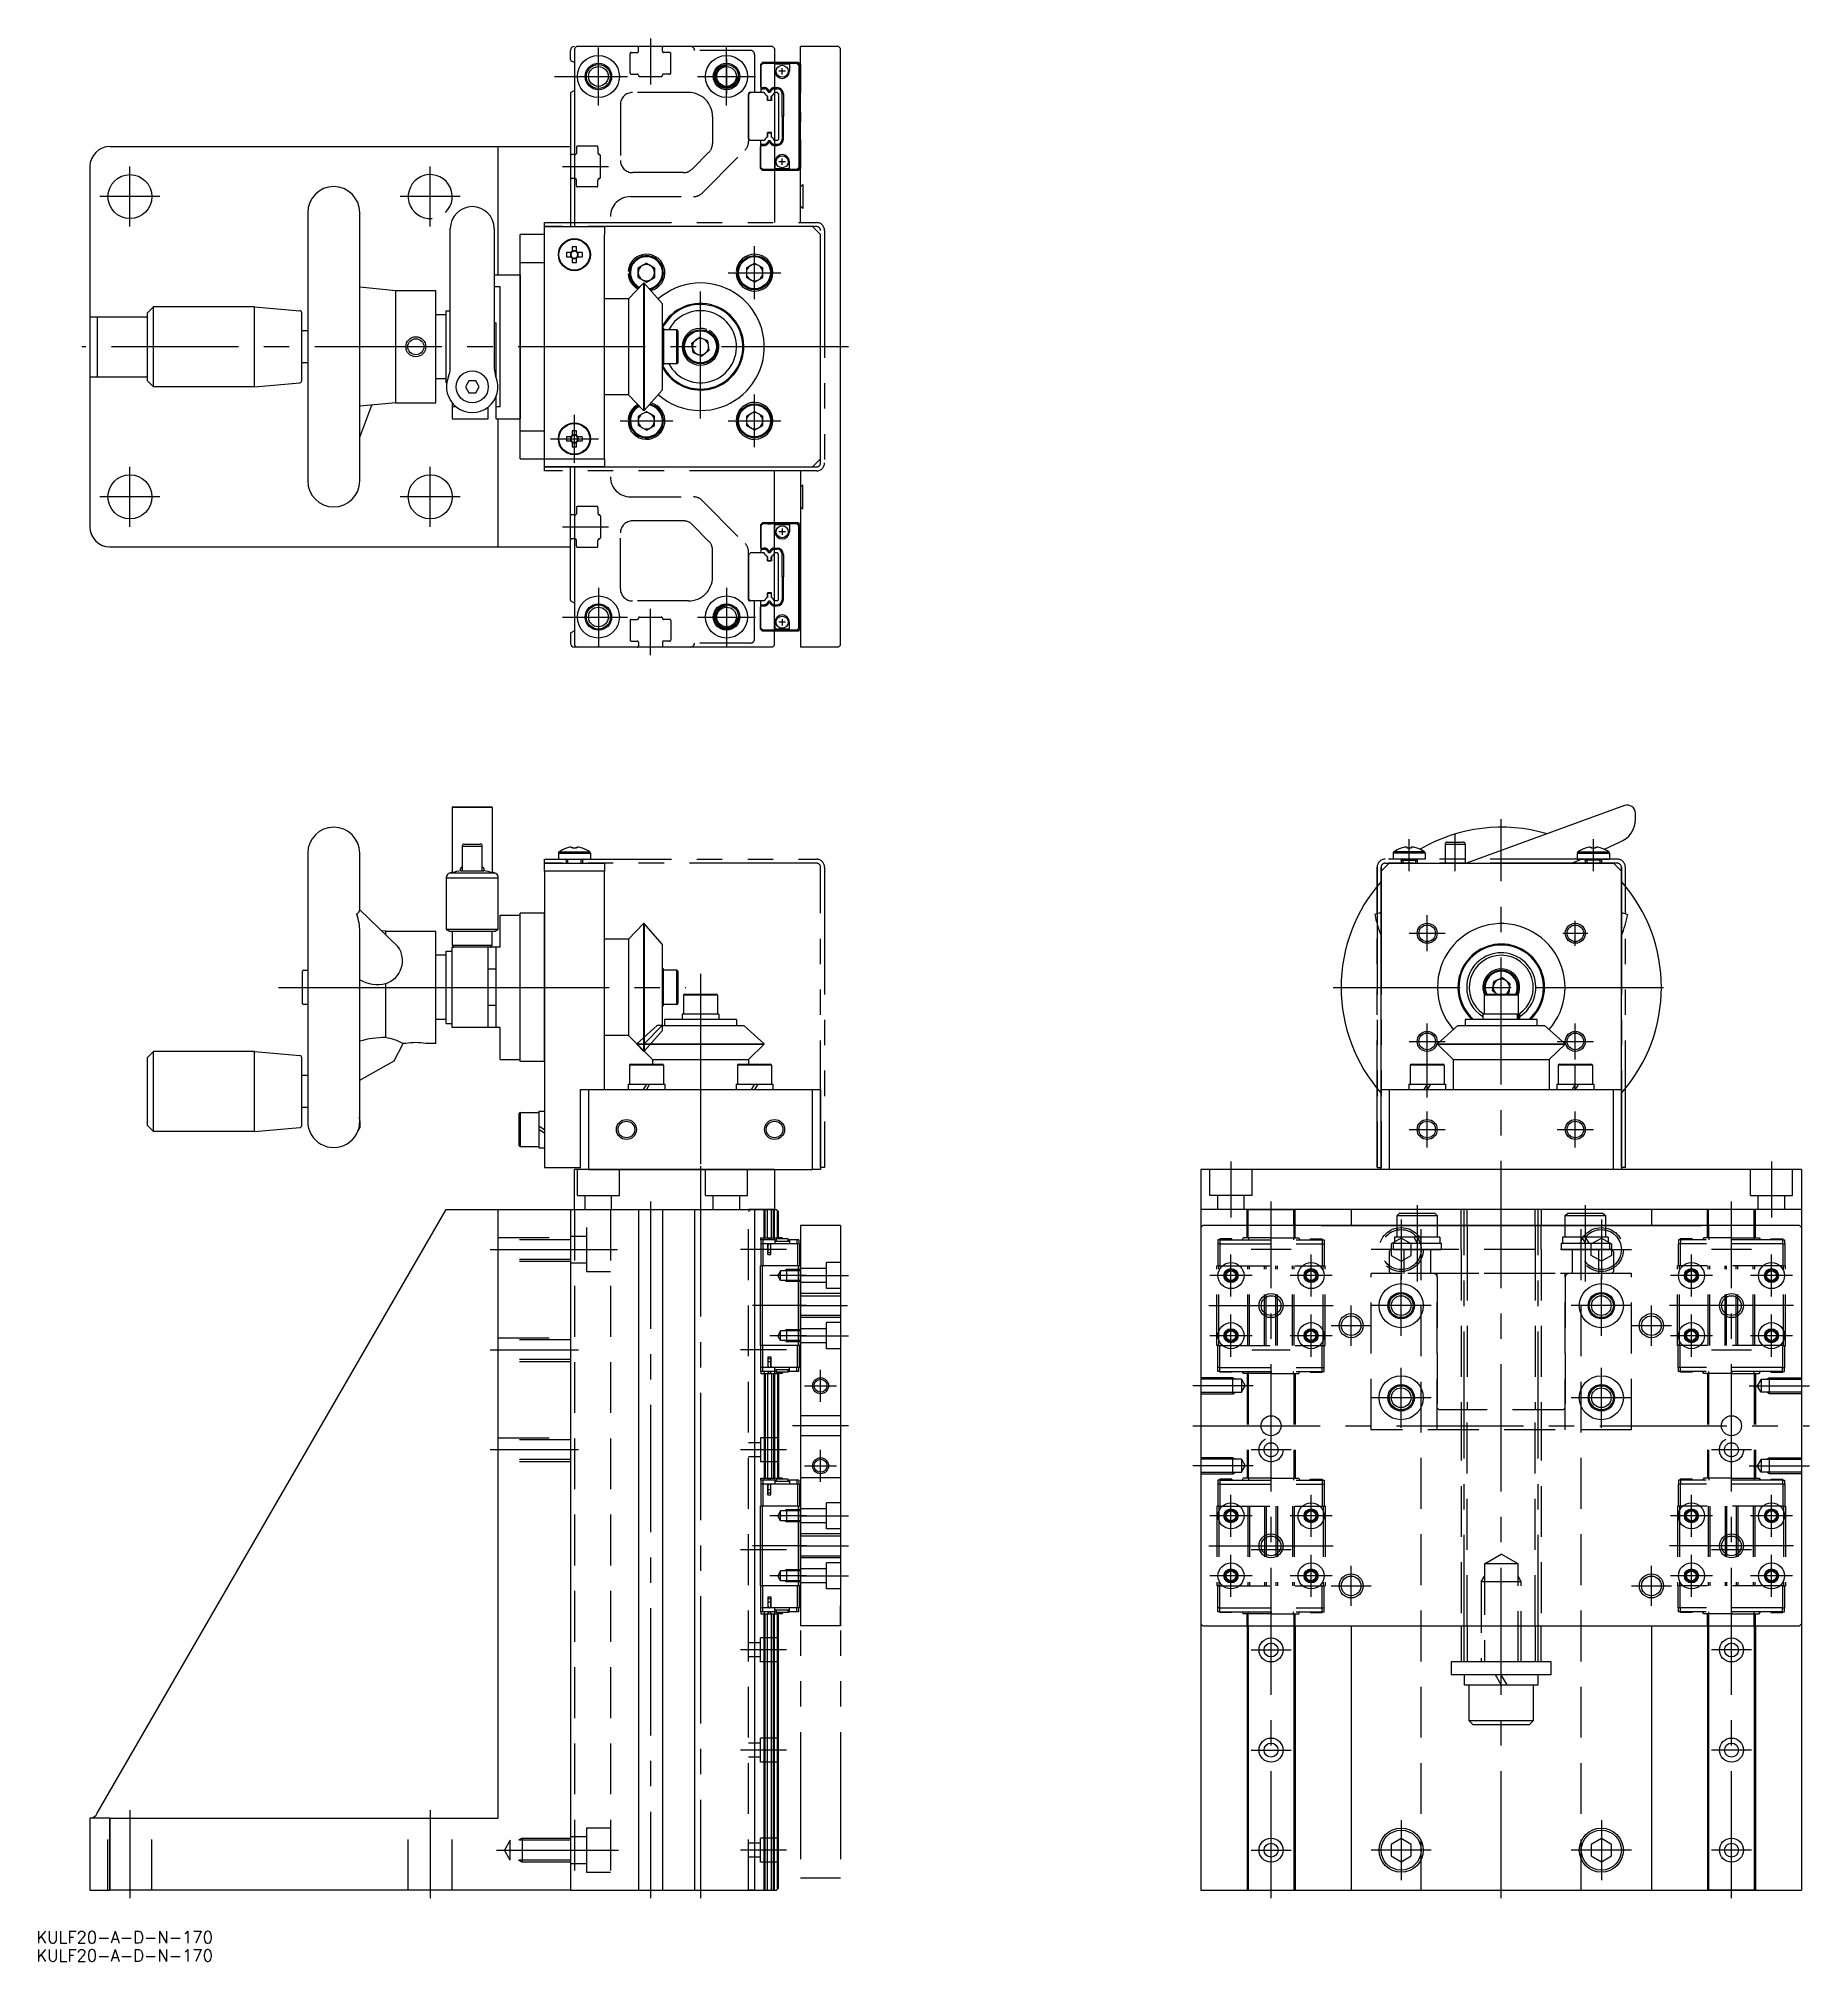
# Model space of a CAD drawing. Extents: x -165 to 277, y -418 to 62.
import ezdxf

# ---------------------------------------------------------------- set-up
doc = ezdxf.new("R2010")
doc.units = 0
for name, pattern in [('CENTER', [50.8, 31.75, -6.35, 6.35, -6.35]), ('DASHED', [19.05, 12.7, -6.35]), ('PHANTOM', [63.5, 31.75, -6.35, 6.35, -6.35, 6.35, -6.35])]:
    doc.linetypes.add(name, pattern=pattern)
doc.layers.get('0').update_dxf_attribs({"linetype": 'CONTINUOUS'})
doc.layers.add('CENTER', color=1, linetype='CENTER')
doc.layers.add('SCALE', color=7, linetype='CONTINUOUS')
doc.styles.get("Standard").update_dxf_attribs({"font": 'txt.shx', "height": 3, "bigfont": 'bigfont.shx'})

# ---------------------------------------------------------------- blocks, each defined once
blk = doc.blocks.new('*U3')
at = {"color": 7, "linetype": 'CONTINUOUS'}
blk.add_text('KULF20-A-D-N-170', height=3, dxfattribs=at).set_placement((-165.87, -413.27))
blk = doc.blocks.new('*U4')
at = {"color": 7, "linetype": 'CONTINUOUS'}
blk.add_text('KULF20-A-D-N-170', height=3, dxfattribs=at).set_placement((-165.87, -417.82))

msp = doc.modelspace()

# ---------------------------------------------------------------- linework, layer by layer
at = {"color": 7, "linetype": 'CONTINUOUS'}
for p, q in [((-32.5, 57.21), (-32.5, 59.5)), ((-31, 60.5), (-31.5, 60)), ((-31.5, 60), (-31.5, 15.5)), ((18, 60.5), (-31, 60.5)), ((18, 60.5), (18.5, 60)), ((18.5, 60), (18.5, 16.5)), ((33, 60.5), (25, 60.5)), ((25, 16.5), (25, 60.5)), ((34.5, 60.5), (33, 60.5)), ((35, 60), (34.5, 60.5)), ((35, -89), (35, 60)), ((-31.5, 56.46), (-32.35, 56.95)), ((24.5, 56.5), (18.5, 56.5)), ((24.2, 56.3), (18.5, 56.3)), ((18.6, 56.25), (18.5, 56.25)), ((18.6, 54.3), (18.6, 56.25)), ((22.2, 56.05), (18.6, 56.05)), ((21.2, 54.3), (19.6, 54.3)), ((20.4, 53.5), (20.4, 55.1)), ((22.2, 56.25), (22.2, 54.3)), ((24.1, 56.25), (22.2, 56.25)), ((24.6, 55.75), (24.1, 56.25)), ((24.7, 55.8), (24.2, 56.3)), ((25, 56), (24.5, 56.5)), ((24.6, 55.75), (24.6, 30.25)), ((24.7, 55.8), (24.7, 30.2)), ((25, 56), (25, 48.8)), ((-32.5, 48.78), (-32.5, 15.5)), ((-31.5, 49.53), (-32.35, 49.04)), ((19.2, 49), (18.5, 49)), ((18.51, 50.23), (19.13, 50.23)), ((18.51, 50.23), (18.51, 49.93)), ((18.51, 49.93), (19.13, 49.93)), ((19.13, 49.93), (19.13, 50.23)), ((19.5, 48.7), (19.2, 49)), ((19.5, 48.7), (19.5, 37.3)), ((20.43, 43), (20.43, 48.63)), ((20.43, 48.63), (20.73, 48.63)), ((20.73, 48.63), (20.73, 43)), ((24.75, 48.4), (25, 48.8)), ((24.75, 48.4), (24.75, 37.6)), ((25, 44.2), (24.75, 44.6)), ((25, 44.2), (25, 41.8)), ((20.73, 43), (20.43, 43)), ((20.43, 43), (20.43, 37.37)), ((20.73, 37.37), (20.73, 43)), ((25, 41.8), (24.75, 41.4)), ((-147.5, 35.5), (-32.5, 35.5)), ((-50.5, 3.5), (-50.5, 35.5)), ((19.2, 37), (18.5, 37)), ((18.51, 36.07), (19.13, 36.07)), ((18.51, 35.77), (18.51, 36.07)), ((18.51, 35.77), (19.13, 35.77)), ((19.13, 36.07), (19.13, 35.77)), ((19.5, 37.3), (19.2, 37)), ((20.43, 37.37), (20.73, 37.37)), ((24.75, 37.6), (25, 37.2)), ((25, 37.2), (25, 30)), ((-152.5, 30.5), (-152.5, -7)), ((-31.5, 33.5), (-32.2, 33.5)), ((18.6, 29.75), (18.5, 29.75)), ((24.2, 29.7), (18.5, 29.7)), ((24.5, 29.5), (18.5, 29.5)), ((18.6, 31.7), (18.6, 29.75)), ((22.2, 29.95), (18.6, 29.95)), ((21.2, 31.7), (19.6, 31.7)), ((20.4, 30.9), (20.4, 32.5)), ((22.2, 29.75), (22.2, 31.7)), ((24.1, 29.75), (22.2, 29.75)), ((24.6, 30.25), (24.1, 29.75)), ((24.7, 30.2), (24.2, 29.7)), ((25, 30), (24.5, 29.5)), ((-31.5, 27.5), (-32.2, 27.5)), ((-98.1, 19), (-98.1, -48)), ((-85.1, -48), (-85.1, 19)), ((-62.5, -19.96), (-62.5, 15)), ((-51.5, 15), (-51.5, -19.96)), ((-39, 13.5), (-39, 15.5)), ((-39, 15.5), (-24, 15.5)), ((-24, 15.5), (-24, 13.5)), ((28, 15.5), (-24, 15.5)), ((30, 13.5), (28, 15.5)), ((-45, 6.52), (-45, 13.5)), ((-39, -42.5), (-39, 13.5)), ((-32.02, 10.48), (-32.02, 9.37)), ((-30.99, 9.37), (-30.99, 10.48)), ((-24, -42.5), (-24, 13.5)), ((30, -42.5), (30, 13.5)), ((-45, 6.52), (-39, 6.52)), ((-45, -35.52), (-45, 6.52)), ((-32.37, 9.01), (-33.48, 9.01)), ((-33.48, 7.98), (-32.37, 7.98)), ((-32.48, 9.01), (-32.48, 7.98)), ((-30.99, 9.48), (-32.02, 9.48)), ((-32.02, 7.63), (-32.02, 6.51)), ((-32.02, 7.52), (-30.99, 7.52)), ((-30.99, 6.51), (-30.99, 7.63)), ((-29.52, 9.01), (-30.63, 9.01)), ((-30.63, 7.98), (-29.52, 7.98)), ((-30.52, 7.98), (-30.52, 9.01)), ((-13.5, 6.36), (-15.54, 5.18)), ((-15.54, 2.82), (-15.54, 5.18)), ((-13.5, 6.36), (-11.46, 5.18)), ((-11.46, 5.18), (-11.46, 2.82)), ((11.46, 5.18), (13.5, 6.36)), ((11.46, 5.18), (11.46, 2.82)), ((13.5, 6.36), (15.54, 5.18)), ((15.54, 2.82), (15.54, 5.18)), ((-76.1, -0.5), (-85.1, 0.34)), ((-51.5, 3.5), (-45, 3.5)), ((-50, 0.47), (-51.5, 0.47)), ((-50, -29.47), (-50, 0.47)), ((-45, 3.5), (-45, -32.5)), ((-17.74, 4.33), (-18.09, 4.36)), ((-17.74, 3.67), (-18.09, 3.64)), ((-14.21, 1.42), (-18, -2.5)), ((-15.54, 2.82), (-13.5, 1.64)), ((-14.07, 1.42), (-14.21, 1.42)), ((-14.21, 1.42), (-14.21, -30.43)), ((-9.56, -3.68), (-14.07, 1.42)), ((-14.07, 1.42), (-14.07, -30.43)), ((-13.5, 1.64), (-11.46, 2.82)), ((9.26, 4.33), (8.91, 4.36)), ((9.26, 3.67), (8.91, 3.64)), ((13.5, 1.64), (11.46, 2.82)), ((13.5, 1.64), (15.54, 2.82)), ((-138.1, -6), (-136.6, -4.5)), ((-111.43, -4.5), (-136.6, -4.5)), ((-136.6, -24.5), (-136.6, -4.5)), ((-111.43, -4.5), (-100.06, -5.5)), ((-111.43, -24.5), (-111.43, -4.5)), ((-66.1, -0.5), (-76.1, -0.5)), ((-76.1, -28.5), (-76.1, -0.5)), ((-66.1, -28.5), (-66.1, -0.5)), ((-18, -2.5), (-24, -2.5)), ((-18, -2.5), (-18, -26.5)), ((-9.56, -3.68), (-9.56, -25.32)), ((-152.5, -7), (-150.67, -7)), ((-152.5, -7), (-152.5, -22)), ((-150.67, -7), (-138.1, -7)), ((-150.67, -7), (-150.67, -22)), ((-138.1, -23), (-138.1, -6)), ((-99.6, -23.01), (-99.6, -5.99)), ((-66.1, -22.5), (-66.1, -6.5)), ((-63.5, -6.5), (-66.1, -6.5)), ((-63.5, -23.5), (-63.5, -5.5)), ((-63.5, -5.5), (-62.5, -5.5)), ((-51.5, -8.5), (-51, -8.5)), ((-51, -22.15), (-51, -8.5)), ((-98.1, -10.5), (-99.6, -10.5)), ((-9.21, -9.9), (-9.55, -9.9)), ((-9.2, -9.9), (-9.2, -19.1)), ((-5.95, -10.25), (-9.2, -10.25)), ((-5.95, -18.75), (-5.95, -10.25)), ((-5.7, -10.5), (-5.7, -18.5)), ((-2.19, -13.62), (-0.33, -12.17)), ((-1.86, -15.95), (-2.19, -13.62)), ((1.86, -13.05), (-0.33, -12.17)), ((1.44, -10.5), (1.56, -10.17)), ((2.19, -15.38), (1.86, -13.05)), ((2.05, -10.78), (2.22, -10.47)), ((-98.1, -18.5), (-99.6, -18.5)), ((-9.2, -19.1), (-9.56, -19.1)), ((-5.95, -18.75), (-9.2, -18.75)), ((-1.86, -15.95), (0.33, -16.84)), ((2.19, -15.38), (0.33, -16.84)), ((-152.5, -22), (-150.67, -22)), ((-152.5, -22), (-152.5, -59.5)), ((-150.67, -22), (-138.1, -22)), ((-136.6, -24.5), (-138.1, -23)), ((-111.43, -24.5), (-100.06, -23.51)), ((-63.5, -22.5), (-66.1, -22.5)), ((-63.5, -23.5), (-63.37, -23.5)), ((-63.5, -23.5), (-63.37, -23.5)), ((-57.87, -23), (-58.73, -24.5)), ((-56.13, -23), (-57.87, -23)), ((-55.27, -24.5), (-56.13, -23)), ((-111.43, -24.5), (-136.6, -24.5)), ((-76.1, -28.5), (-85.1, -29.34)), ((-76.1, -28.5), (-66.1, -28.5)), ((-62, -28.57), (-62, -32.5)), ((-58.73, -24.5), (-57.87, -26)), ((-57.87, -26), (-56.13, -26)), ((-56.13, -26), (-55.27, -24.5)), ((-51, -32.5), (-51, -26.85)), ((-18, -26.5), (-24, -26.5)), ((-14.21, -30.43), (-18, -26.5)), ((-9.56, -25.32), (-14.07, -30.43)), ((-85.1, -37.11), (-82.09, -29.06)), ((-61.1, -29.47), (-62, -29.47)), ((-62, -32.5), (-53, -32.5)), ((-53, -32.5), (-53, -29.55)), ((-50, -29.47), (-51, -29.47)), ((-50, -29.47), (-51, -29.47)), ((-51, -32.5), (-45, -32.5)), ((-51, -32.5), (-45, -32.5)), ((-50.5, -64.5), (-50.5, -32.5)), ((-17.74, -32.67), (-18.09, -32.64)), ((-17.74, -33.33), (-18.09, -33.36)), ((-15.54, -31.82), (-13.5, -30.64)), ((-15.54, -31.82), (-15.54, -34.18)), ((-14.07, -30.43), (-14.21, -30.43)), ((-13.5, -30.64), (-11.46, -31.82)), ((-11.46, -34.18), (-11.46, -31.82)), ((9.26, -32.67), (8.91, -32.64)), ((9.26, -33.33), (8.91, -33.36)), ((11.46, -31.82), (13.5, -30.64)), ((11.46, -31.82), (11.46, -34.18)), ((13.5, -30.64), (15.54, -31.82)), ((15.54, -34.18), (15.54, -31.82)), ((-45, -42.5), (-45, -35.52)), ((-45, -35.52), (-39, -35.52)), ((-32.37, -36.99), (-33.48, -36.99)), ((-33.48, -38.02), (-32.37, -38.02)), ((-32.48, -36.99), (-32.48, -38.02)), ((-32.02, -35.52), (-32.02, -36.63)), ((-30.99, -36.52), (-32.02, -36.52)), ((-32.02, -38.37), (-32.02, -39.49)), ((-30.99, -36.63), (-30.99, -35.52)), ((-30.99, -39.49), (-30.99, -38.37)), ((-29.52, -36.99), (-30.63, -36.99)), ((-30.63, -38.02), (-29.52, -38.02)), ((-30.52, -38.02), (-30.52, -36.99)), ((-13.5, -35.36), (-15.54, -34.18)), ((-13.5, -35.36), (-11.46, -34.18)), ((13.5, -35.36), (11.46, -34.18)), ((13.5, -35.36), (15.54, -34.18)), ((-39, -44.5), (-39, -42.5)), ((-39, -42.5), (-24, -42.5)), ((-32.02, -38.48), (-30.99, -38.48)), ((-24, -42.5), (-24, -44.5)), ((28, -44.5), (30, -42.5)), ((-24, -44.5), (-39, -44.5)), ((-32.5, -77.79), (-32.5, -44.5)), ((-31.5, -44.5), (-31.5, -89)), ((-24, -44.5), (28, -44.5)), ((18.5, -89), (18.5, -45.5)), ((25, -45.5), (25, -89.5)), ((-31.5, -56.5), (-32.2, -56.5)), ((24.5, -58.5), (18.5, -58.5)), ((24.2, -58.7), (18.5, -58.7)), ((18.6, -58.75), (18.5, -58.75)), ((18.6, -60.7), (18.6, -58.75)), ((22.2, -58.95), (18.6, -58.95)), ((21.2, -60.7), (19.6, -60.7)), ((20.4, -59.9), (20.4, -61.5)), ((22.2, -58.75), (22.2, -60.7)), ((24.1, -58.75), (22.2, -58.75)), ((24.6, -59.25), (24.1, -58.75)), ((24.7, -59.2), (24.2, -58.7)), ((25, -59), (24.5, -58.5)), ((24.6, -84.75), (24.6, -59.25)), ((24.7, -84.8), (24.7, -59.2)), ((25, -66.2), (25, -59)), ((-147.5, -64.5), (-50.5, -64.5)), ((-50.5, -64.5), (-32.5, -64.5)), ((-31.5, -62.5), (-32.2, -62.5)), ((19.2, -66), (18.5, -66)), ((18.51, -64.77), (18.51, -65.07)), ((18.51, -64.77), (19.13, -64.77)), ((18.51, -65.07), (19.13, -65.07)), ((19.13, -65.07), (19.13, -64.77)), ((19.5, -66.3), (19.2, -66)), ((19.5, -77.7), (19.5, -66.3)), ((20.43, -66.37), (20.73, -66.37)), ((20.43, -72), (20.43, -66.37)), ((20.73, -66.37), (20.73, -72)), ((24.75, -66.6), (25, -66.2)), ((24.75, -77.4), (24.75, -66.6)), ((20.73, -72), (20.43, -72)), ((20.43, -72), (20.43, -77.63)), ((20.73, -77.63), (20.73, -72)), ((25, -70.8), (24.75, -70.4)), ((25, -73.2), (25, -70.8)), ((25, -73.2), (24.75, -73.6)), ((-31.5, -78.54), (-32.35, -78.05)), ((19.2, -78), (18.5, -78)), ((18.51, -79.23), (18.51, -78.93)), ((18.51, -78.93), (19.13, -78.93)), ((18.51, -79.23), (19.13, -79.23)), ((19.13, -78.93), (19.13, -79.23)), ((19.5, -77.7), (19.2, -78)), ((20.43, -77.63), (20.73, -77.63)), ((24.75, -77.4), (25, -77.8)), ((25, -85), (25, -77.8)), ((-32.5, -86.22), (-32.5, -88.5)), ((-31.5, -85.47), (-32.35, -85.96)), ((18.6, -85.25), (18.5, -85.25)), ((24.2, -85.3), (18.5, -85.3)), ((24.5, -85.5), (18.5, -85.5)), ((18.6, -83.3), (18.6, -85.25)), ((22.2, -85.05), (18.6, -85.05)), ((21.2, -83.3), (19.6, -83.3)), ((20.4, -82.5), (20.4, -84.1)), ((22.2, -85.25), (22.2, -83.3)), ((24.1, -85.25), (22.2, -85.25)), ((24.6, -84.75), (24.1, -85.25)), ((24.7, -84.8), (24.2, -85.3)), ((25, -85), (24.5, -85.5)), ((-31.5, -89), (-31, -89.5)), ((-31, -89.5), (-31.5, -89.5)), ((18, -89.5), (-31, -89.5)), ((18.5, -89), (18, -89.5)), ((18, -89.5), (18.5, -89)), ((34.5, -89.5), (25, -89.5)), ((33, -89.5), (25, -89.5)), ((34.5, -89.5), (33, -89.5)), ((35, -89), (34.5, -89.5)), ((35, -89), (34.5, -89.5)), ((-62, -129.5), (-62, -129.62)), ((-62, -129.62), (-62, -145.88)), ((-52, -129.62), (-62, -129.62)), ((-52, -129.5), (-52, -129.62)), ((-52, -129.62), (-52, -145.88)), ((230.82, -129.12), (191.31, -143.5)), ((233.5, -132.58), (233.5, -131)), ((-59.5, -139.2), (-54.5, -139.2)), ((-59, -138.7), (-55, -138.7)), ((186, -138.7), (186, -143.5)), ((186, -138.7), (191, -138.7)), ((186.5, -138.2), (190.5, -138.2)), ((191, -138.7), (191, -142.5)), ((225.75, -140.01), (229.55, -138.22)), ((-98.1, -141), (-98.1, -208)), ((-85.1, -155.12), (-85.1, -141)), ((-39, -143.5), (-24, -143.5)), ((-39, -145.5), (-39, -143.5)), ((-35.5, -140.96), (-35.5, -142.5)), ((-35.5, -140.96), (-31.5, -140.96)), ((-35.5, -142.5), (-31.5, -142.5)), ((-35.35, -140.67), (-31.5, -140.67)), ((-33.5, -143.5), (-33.5, -142.7)), ((-33.48, -139.73), (-33.49, -139.71)), ((-32.37, -139.48), (-32.02, -139.48)), ((-32.02, -139.48), (-32.02, -139.73)), ((-31.5, -140.67), (-27.65, -140.67)), ((-31.5, -140.96), (-27.5, -140.96)), ((-31.5, -142.5), (-27.5, -142.5)), ((-30.99, -139.48), (-30.63, -139.48)), ((-30.99, -139.73), (-30.99, -139.48)), ((-29.51, -139.71), (-29.52, -139.73)), ((-29.5, -142.7), (-29.5, -143.5)), ((-27.5, -140.96), (-27.5, -142.5)), ((-24, -143.5), (-24, -145.5)), ((172, -143.5), (170, -145.5)), ((172, -143.5), (228, -143.5)), ((173, -140.96), (173, -142.49)), ((181, -140.96), (173, -140.96)), ((181, -142.5), (173, -142.5)), ((180.85, -140.67), (173.15, -140.67)), ((175, -142.7), (179, -142.7)), ((175, -142.7), (175, -143.5)), ((175.01, -139.71), (175.02, -139.73)), ((176.49, -139.48), (176.13, -139.48)), ((176.49, -139.73), (176.49, -139.48)), ((177.87, -139.48), (177.52, -139.48)), ((177.52, -139.48), (177.52, -139.73)), ((178.98, -139.73), (178.99, -139.71)), ((179, -142.7), (179, -143.5)), ((181, -140.96), (181, -142.48)), ((191, -142.5), (191, -143.5)), ((217.57, -143.5), (220.04, -142.5)), ((219, -140.96), (219, -142.5)), ((219, -140.96), (227, -140.96)), ((219, -142.5), (227, -142.5)), ((219.15, -140.67), (226.85, -140.67)), ((225, -142.7), (221, -142.7)), ((221, -142.7), (221, -143.5)), ((221.02, -139.73), (221.01, -139.71)), ((222.13, -139.48), (222.48, -139.48)), ((222.48, -139.48), (222.48, -139.73)), ((223.51, -139.48), (223.87, -139.48)), ((223.51, -139.73), (223.51, -139.48)), ((224.99, -139.71), (224.98, -139.73)), ((225, -142.7), (225, -143.5)), ((227, -140.96), (227, -142.5)), ((230, -145.5), (228, -143.5)), ((-63.5, -147.14), (-50.5, -147.14)), ((-62.53, -145.88), (-51.47, -145.88)), ((-59.84, -145.38), (-54.16, -145.38)), ((-39, -145.5), (-39, -219.5)), ((-24, -145.5), (-39, -145.5)), ((-24, -200), (-24, -145.5)), ((170, -200), (170, -145.5)), ((230, -200), (230, -145.5)), ((-75.57, -164.31), (-85.1, -155.12)), ((-50, -156.5), (-45, -156.5)), ((-50, -164.5), (-50, -156.5)), ((-45, -193), (-45, -156)), ((-39, -193), (-39, -156)), ((170, -155.77), (168.42, -156.27)), ((230, -155.77), (231.58, -156.27)), ((-85.1, -207.86), (-85.1, -160.61)), ((-78.6, -160.5), (-79.61, -160.41)), ((-78.6, -160.5), (-66.1, -160.5)), ((-78.6, -161.39), (-78.6, -160.5)), ((-66.1, -188.5), (-66.1, -160.5)), ((-63.5, -160), (-50.5, -160)), ((-62.63, -160.5), (-51.37, -160.5)), ((-18, -162.5), (-24, -162.5)), ((-14.21, -158.57), (-18, -162.5)), ((-18, -162.5), (-18, -174.5)), ((-14.21, -158.57), (-14.21, -174.5)), ((-14.07, -158.57), (-14.21, -158.57)), ((-14.07, -158.57), (-14.07, -174.5)), ((-9.56, -163.68), (-14.07, -158.57)), ((-63.5, -166.5), (-66.1, -166.5)), ((-63.5, -165.5), (-62, -165.5)), ((-63.5, -183.5), (-63.5, -165.5)), ((-62, -164), (-52, -164)), ((-62, -184.5), (-62, -164.5)), ((-62, -183.5), (-62, -165.5)), ((-53, -184.5), (-53, -164.5)), ((-51, -184.5), (-51, -164.5)), ((-9.56, -163.68), (-9.56, -174.5)), ((-99.4, -178.5), (-99.4, -170.5)), ((-99.15, -170.25), (-98.1, -170.25)), ((-9.2, -169.9), (-9.56, -169.9)), ((-9.2, -179.1), (-9.2, -169.9)), ((-5.95, -170.25), (-9.2, -170.25)), ((-5.95, -178.75), (-5.95, -170.25)), ((-5.7, -170.5), (-5.7, -178.5)), ((200.31, -172.16), (198.13, -173.06)), ((202.18, -173.6), (200.31, -172.16)), ((-78.6, -187.06), (-78.6, -173.57)), ((-18, -174.5), (-18, -186.5)), ((-14.21, -174.5), (-14.21, -190.43)), ((-14.07, -174.5), (-14.07, -190.43)), ((-9.56, -174.5), (-9.56, -184.06)), ((4.25, -176.45), (-4.25, -176.45)), ((-4.25, -176.45), (-4.25, -181.2)), ((-4, -176.2), (4, -176.2)), ((4.25, -176.45), (4.25, -181.2)), ((204.25, -176.45), (195.75, -176.45)), ((195.75, -176.45), (195.75, -181.2)), ((196, -176.2), (204, -176.2)), ((197.82, -175.4), (198.13, -173.06)), ((198.86, -176.2), (197.82, -175.4)), ((198.76, -176.12), (198.87, -176.2)), ((201.23, -176.2), (201.87, -175.94)), ((202.18, -173.6), (201.87, -175.94)), ((204.25, -176.45), (204.25, -181.2)), ((-98.1, -178.75), (-99.15, -178.75)), ((-63.5, -182.5), (-66.1, -182.5)), ((-9.2, -179.1), (-9.56, -179.1)), ((-5.95, -178.75), (-9.2, -178.75)), ((9, -182.5), (-9, -182.5)), ((-9, -182.5), (-9, -184.06)), ((4.6, -181.2), (-4.6, -181.2)), ((-4.6, -181.2), (-4.6, -182.5)), ((4.6, -181.2), (4.6, -182.5)), ((9, -182.5), (9, -184.06)), ((209, -182.5), (191, -182.5)), ((191, -182.5), (191, -184.06)), ((204.03, -181.2), (195.4, -181.2)), ((195.4, -181.2), (195.4, -182.5)), ((204.03, -182.5), (204.03, -181.2)), ((204.03, -181.2), (204.33, -181.2)), ((204.33, -182.5), (204.33, -181.2)), ((204.6, -181.2), (204.33, -181.2)), ((204.6, -181.2), (204.6, -182.5)), ((209, -184.06), (209, -182.5)), ((-63.5, -183.5), (-62, -183.5)), ((-50, -192.5), (-50, -184.5)), ((-18, -186.5), (-24, -186.5)), ((-18, -186.5), (-12, -192.5)), ((-9.56, -184.06), (-14.07, -188.57)), ((-9.56, -184.06), (10.82, -184.06)), ((15.92, -188.57), (10.82, -184.06)), ((184.07, -188.57), (189.18, -184.06)), ((189.18, -184.06), (210.82, -184.06)), ((215.93, -188.57), (210.82, -184.06)), ((-138.1, -192.02), (-136.6, -190.52)), ((-138.1, -209.02), (-138.1, -192.02)), ((-111.43, -190.52), (-136.6, -190.52)), ((-136.6, -210.52), (-136.6, -190.52)), ((-111.43, -190.52), (-100.06, -191.52)), ((-111.43, -210.52), (-111.43, -190.52)), ((-99.6, -209.03), (-99.6, -192.02)), ((-76.53, -192.83), (-74.3, -188.5)), ((-73.6, -188.5), (-74.3, -188.5)), ((-66.1, -188.5), (-68.6, -188.5)), ((-15.92, -188.57), (15.92, -188.57)), ((-15.92, -188.57), (-15.92, -188.71)), ((-15.92, -188.71), (15.92, -188.71)), ((-15.92, -188.71), (-14.21, -190.43)), ((-14.21, -190.43), (-14.07, -190.43)), ((12, -192.5), (15.92, -188.71)), ((15.92, -188.71), (15.92, -188.57)), ((184.07, -188.57), (215.93, -188.57)), ((184.07, -188.71), (184.07, -188.57)), ((184.07, -188.71), (215.93, -188.71)), ((184.07, -188.71), (188, -192.5)), ((215.93, -188.71), (212, -192.5)), ((215.93, -188.71), (215.93, -188.57)), ((-98.1, -196.52), (-99.6, -196.52)), ((-85.1, -197.67), (-76.53, -192.83)), ((-50, -192.5), (-45, -192.5)), ((-17.75, -193.95), (-17.75, -198.7)), ((-9.25, -193.95), (-17.75, -193.95)), ((-17.5, -193.7), (-9.5, -193.7)), ((-12, -192.5), (12, -192.5)), ((-12, -192.5), (-12, -193.7)), ((-9.25, -193.95), (-9.25, -198.7)), ((9.25, -193.95), (9.25, -198.7)), ((17.75, -193.95), (9.25, -193.95)), ((9.5, -193.7), (17.5, -193.7)), ((12, -192.5), (12, -193.7)), ((17.75, -193.95), (17.75, -198.7)), ((185.75, -193.95), (177.25, -193.95)), ((177.25, -193.95), (177.25, -198.7)), ((177.5, -193.7), (185.5, -193.7)), ((185.75, -193.95), (185.75, -198.7)), ((188, -192.5), (188, -200)), ((188, -192.5), (212, -192.5)), ((212, -192.5), (212, -200)), ((214.25, -193.95), (214.25, -198.7)), ((222.75, -193.95), (214.25, -193.95)), ((214.5, -193.7), (222.5, -193.7)), ((222.75, -193.95), (222.75, -198.7)), ((-30, -200), (-24, -200)), ((-30, -219.5), (-30, -200)), ((-28, -200), (28, -200)), ((-28, -200), (-28, -220)), ((-18.09, -198.7), (-8.9, -198.7)), ((-18.09, -198.7), (-18.09, -200)), ((-13.52, -198.7), (-14.33, -200)), ((-12.71, -198.7), (-13.52, -200)), ((-8.9, -198.7), (-8.9, -200)), ((8.91, -198.7), (18.1, -198.7)), ((8.91, -198.7), (8.91, -200)), ((13.5, -198.7), (12.69, -200)), ((14.31, -198.7), (13.5, -200)), ((18.1, -198.7), (18.1, -200)), ((28, -220), (28, -200)), ((28, -200), (30, -200)), ((30, -200), (30, -220)), ((170, -220), (170, -200)), ((170, -200), (172, -200)), ((172, -200), (228, -200)), ((172, -200), (172, -220)), ((176.9, -198.7), (186.1, -198.7)), ((176.9, -198.7), (176.9, -200)), ((181.5, -198.7), (180.69, -200)), ((182.31, -198.7), (181.5, -200)), ((186.1, -198.7), (186.1, -200)), ((213.9, -198.7), (223.1, -198.7)), ((213.9, -198.7), (213.9, -200)), ((218.5, -198.7), (217.69, -200)), ((219.31, -198.7), (218.5, -200)), ((223.1, -198.7), (223.1, -200)), ((228, -220), (228, -200)), ((228, -200), (230, -200)), ((230, -200), (230, -220)), ((-98.1, -204.52), (-99.6, -204.52)), ((-45.3, -210), (-45.3, -206)), ((-45.05, -205.75), (-45.05, -210)), ((-45.05, -205.75), (-40.3, -205.75)), ((-40.3, -205.4), (-39, -205.4)), ((-40.3, -214.6), (-40.3, -205.4)), ((-136.6, -210.52), (-138.1, -209.02)), ((-111.43, -210.52), (-136.6, -210.52)), ((-111.43, -210.52), (-100.06, -209.53)), ((-85.82, -210.96), (-85.1, -209.57)), ((-85.1, -207.86), (-85.15, -206.96)), ((-85.15, -206.96), (-85.1, -207.02)), ((-85.1, -207.86), (-85.1, -209.57)), ((-45.3, -214), (-45.3, -210)), ((-45.05, -210), (-45.05, -214.25)), ((-40.3, -209.19), (-39, -210)), ((-40.3, -210), (-39, -210.81)), ((-45.05, -214.25), (-40.3, -214.25)), ((-40.3, -214.6), (-39, -214.6)), ((-39, -219.5), (-30, -219.5)), ((18.5, -220), (-31.5, -220)), ((-31.5, -230), (-31.5, -220)), ((-28, -220), (28, -220)), ((18.5, -220), (18.5, -230)), ((30, -220), (28, -220)), ((125, -220), (125, -400)), ((275, -220), (125, -220)), ((228, -220), (172, -220)), ((275, -220), (275, -400)), ((-150.67, -380.8), (-63.52, -230)), ((-63.52, -230), (-32.5, -230)), ((-63.52, -230), (-50.5, -230)), ((-50.5, -382), (-50.5, -230)), ((-50.5, -230), (-32.5, -230)), ((-32.5, -230), (-32.5, -400)), ((-32.5, -230), (-32.5, -400)), ((-32.5, -230), (19, -230)), ((-31.5, -230), (18.5, -230)), ((-31.5, -230), (18.5, -230)), ((-15.5, -230), (-15.5, -400)), ((-9.5, -230), (-9.5, -400)), ((-1.5, -230), (-1.5, -400)), ((12, -230), (12.49, -230)), ((12.5, -230), (12, -230)), ((12.49, -230), (15.95, -230)), ((12.49, -230), (15.95, -230)), ((15.95, -230), (12.5, -230)), ((15.95, -230), (12.5, -230)), ((13.5, -230), (13.5, -400)), ((15.94, -237.05), (15.94, -230)), ((15.95, -230), (18.5, -230)), ((18.55, -230), (15.95, -230)), ((15.95, -230), (18.5, -230)), ((18.55, -230), (15.95, -230)), ((16.15, -237.05), (16.15, -230)), ((16.7, -237.05), (16.7, -230)), ((17.7, -237.05), (17.7, -230)), ((18.25, -237.05), (18.25, -230)), ((18.46, -237.05), (18.46, -230)), ((18.5, -230), (18.55, -230)), ((18.5, -230), (18.55, -230)), ((19.5, -230.5), (19, -230)), ((19.2, -237.05), (19.2, -230.2)), ((19.5, -237.05), (19.5, -230.5)), ((275, -230), (125, -230)), ((136.5, -230), (148.5, -230)), ((136.5, -234), (136.5, -230)), ((136.8, -234), (136.8, -230)), ((148.2, -234), (148.2, -230)), ((148.5, -234), (148.5, -230)), ((162.5, -230), (162.5, -234)), ((190, -234), (190, -230)), ((191.5, -234), (191.5, -230)), ((208.5, -234), (208.5, -230)), ((210, -230), (210, -234)), ((237.5, -230), (237.5, -234)), ((263.5, -230), (251.5, -230)), ((251.5, -234), (251.5, -230)), ((251.8, -234), (251.8, -230)), ((263.2, -234), (263.2, -230)), ((263.5, -234), (263.5, -230)), ((25, -234), (25, -334)), ((35, -234), (25, -234)), ((35, -234), (35, -329)), ((35, -234), (35, -334)), ((125.5, -234), (125, -234.5)), ((125.5, -234), (125, -234.5)), ((125, -234.5), (125, -333.5)), ((125, -234.5), (125, -333.5)), ((274.5, -234), (125.5, -234)), ((274.5, -234), (125.5, -234)), ((155, -234), (150, -234)), ((155, -234), (245, -234)), ((174, -231.5), (174.6, -230.9)), ((174, -231.5), (184, -231.5)), ((174, -234), (174, -231.5)), ((174.6, -230.9), (183.4, -230.9)), ((183.4, -230.9), (184, -231.5)), ((184, -231.5), (184, -234)), ((216, -231.5), (216.6, -230.9)), ((216, -231.5), (226, -231.5)), ((216, -234), (216, -231.5)), ((216.6, -230.9), (225.4, -230.9)), ((225.4, -230.9), (226, -231.5)), ((226, -231.5), (226, -234)), ((245, -234), (250, -234)), ((274.5, -234), (275, -234.5)), ((274.5, -234), (275, -234.5)), ((275, -234.5), (275, -333.5)), ((275, -234.5), (275, -333.5)), ((15.1, -237.05), (15.89, -237.05)), ((15.1, -237.55), (15.1, -237.05)), ((15.6, -237.55), (15.1, -237.55)), ((15.1, -237.55), (15.1, -238.55)), ((15.6, -238.55), (15.1, -238.55)), ((15.1, -238.55), (15.1, -244.05)), ((18.6, -237.55), (15.6, -237.55)), ((15.6, -237.55), (15.6, -238.55)), ((16.8, -238.55), (15.6, -238.55)), ((15.6, -238.55), (15.6, -244.05)), ((15.89, -237.05), (16.76, -237.05)), ((15.89, -237.55), (15.89, -237.05)), ((16.76, -237.05), (16.85, -237.05)), ((17.02, -237.55), (16.76, -237.05)), ((17.6, -238.55), (16.8, -238.55)), ((16.8, -241.25), (16.8, -238.55)), ((16.8, -239.35), (16.85, -239.35)), ((16.8, -239.81), (16.85, -239.81)), ((16.85, -237.05), (17.55, -237.05)), ((17.11, -237.55), (16.85, -237.05)), ((16.85, -238.9), (16.85, -239.95)), ((16.85, -239.95), (17.2, -239.95)), ((16.85, -239.95), (16.85, -240.75)), ((17.11, -237.55), (17.11, -237.55)), ((17.2, -239.95), (17.55, -239.95)), ((17.29, -237.55), (17.55, -237.05)), ((17.38, -237.55), (17.64, -237.05)), ((17.55, -237.05), (17.64, -237.05)), ((17.55, -239.95), (17.55, -238.9)), ((17.55, -239.35), (17.6, -239.35)), ((17.55, -239.81), (17.6, -239.81)), ((17.55, -240.75), (17.55, -239.95)), ((24.2, -238.55), (17.6, -238.55)), ((17.6, -241.25), (17.6, -238.55)), ((17.64, -237.05), (18.51, -237.05)), ((18.51, -237.05), (19.13, -237.05)), ((18.51, -237.55), (18.51, -237.05)), ((18.6, -237.55), (18.9, -237.55)), ((18.6, -237.55), (18.6, -238.55)), ((22.2, -237.95), (18.6, -237.95)), ((18.9, -237.35), (18.9, -237.95)), ((21.9, -237.35), (18.9, -237.35)), ((20.43, -237.05), (19.13, -237.05)), ((19.13, -237.05), (19.13, -237.35)), ((20.43, -237.05), (20.61, -237.35)), ((21.9, -237.95), (21.9, -237.35)), ((21.9, -237.55), (22.2, -237.55)), ((24.1, -237.55), (22.2, -237.55)), ((22.2, -237.55), (22.2, -238.55)), ((24.6, -237.55), (24.1, -237.55)), ((24.1, -237.55), (24.1, -238.55)), ((24.7, -238.55), (24.2, -238.55)), ((24.2, -238.55), (24.2, -244.05)), ((24.6, -237.55), (24.6, -238.55)), ((24.7, -238.55), (24.7, -244.05)), ((15, -263.95), (15, -244.05)), ((15.5, -244.05), (15, -244.05)), ((24.5, -244.05), (15.5, -244.05)), ((15.5, -263.95), (15.5, -244.05)), ((16.8, -241.25), (17.6, -241.25)), ((16.85, -240.75), (17.2, -240.75)), ((17.2, -240.75), (17.55, -240.75)), ((24.5, -263.95), (24.5, -244.05)), ((25, -244.05), (24.5, -244.05)), ((25, -263.95), (25, -244.05)), ((15.5, -263.95), (15, -263.95)), ((15.1, -269.45), (15.1, -263.95)), ((24.5, -263.95), (15.5, -263.95)), ((15.6, -269.45), (15.6, -263.95)), ((24.2, -269.45), (24.2, -263.95)), ((25, -263.95), (24.5, -263.95)), ((24.7, -269.45), (24.7, -263.95)), ((16.8, -266.75), (17.6, -266.75)), ((16.8, -266.75), (16.8, -269.45)), ((16.8, -268.19), (16.85, -268.19)), ((16.8, -268.65), (16.85, -268.65)), ((17.2, -267.25), (16.85, -267.25)), ((16.85, -267.25), (16.85, -268.05)), ((17.2, -268.05), (16.85, -268.05)), ((16.85, -268.05), (16.85, -269.1)), ((17.55, -267.25), (17.2, -267.25)), ((17.55, -268.05), (17.2, -268.05)), ((17.55, -268.05), (17.55, -267.25)), ((17.55, -269.1), (17.55, -268.05)), ((17.55, -268.19), (17.6, -268.19)), ((17.55, -268.65), (17.6, -268.65)), ((17.6, -266.75), (17.6, -269.45)), ((15.6, -269.45), (15.1, -269.45)), ((15.1, -270.45), (15.1, -269.45)), ((15.6, -270.45), (15.1, -270.45)), ((15.1, -270.45), (15.1, -270.95)), ((15.1, -270.95), (15.89, -270.95)), ((16.8, -269.45), (15.6, -269.45)), ((15.6, -270.45), (15.6, -269.45)), ((18.6, -270.45), (15.6, -270.45)), ((15.89, -270.45), (15.89, -270.95)), ((15.89, -270.95), (16.76, -270.95)), ((15.94, -270.95), (15.94, -297.05)), ((16.15, -270.95), (16.15, -297.05)), ((16.7, -270.95), (16.7, -297.05)), ((17.02, -270.45), (16.76, -270.95)), ((16.76, -270.95), (16.85, -270.95)), ((17.6, -269.45), (16.8, -269.45)), ((17.11, -270.45), (16.85, -270.95)), ((16.85, -270.95), (17.55, -270.95)), ((17.11, -270.45), (17.11, -270.45)), ((17.29, -270.45), (17.55, -270.95)), ((17.38, -270.45), (17.64, -270.95)), ((17.55, -270.95), (17.64, -270.95)), ((24.2, -269.45), (17.6, -269.45)), ((17.64, -270.95), (18.51, -270.95)), ((17.7, -270.95), (17.7, -297.05)), ((18.25, -270.95), (18.25, -297.05)), ((18.46, -270.95), (18.46, -297.05)), ((18.51, -270.45), (18.51, -270.95)), ((18.51, -270.95), (19.13, -270.95)), ((18.6, -270.45), (18.6, -269.45)), ((22.2, -270.05), (18.6, -270.05)), ((18.6, -270.45), (18.9, -270.45)), ((18.9, -270.05), (18.9, -270.65)), ((21.9, -270.65), (18.9, -270.65)), ((19.13, -270.95), (19.13, -270.65)), ((20.43, -270.95), (19.13, -270.95)), ((19.2, -270.95), (19.2, -297.05)), ((19.5, -270.95), (19.5, -297.05)), ((20.43, -270.95), (20.61, -270.65)), ((21.9, -270.65), (21.9, -270.05)), ((21.9, -270.45), (22.2, -270.45)), ((22.2, -270.45), (22.2, -269.45)), ((24.1, -270.45), (22.2, -270.45)), ((24.1, -270.45), (24.1, -269.45)), ((24.6, -270.45), (24.1, -270.45)), ((24.7, -269.45), (24.2, -269.45)), ((24.6, -270.45), (24.6, -269.45)), ((15.1, -297.55), (15.1, -297.05)), ((15.1, -297.05), (15.89, -297.05)), ((15.6, -297.55), (15.1, -297.55)), ((15.1, -297.55), (15.1, -298.55)), ((18.6, -297.55), (15.6, -297.55)), ((15.6, -297.55), (15.6, -298.55)), ((15.89, -297.55), (15.89, -297.05)), ((15.89, -297.05), (16.76, -297.05)), ((16.76, -297.05), (16.85, -297.05)), ((17.02, -297.55), (16.76, -297.05)), ((16.85, -297.05), (17.55, -297.05)), ((17.11, -297.55), (16.85, -297.05)), ((17.11, -297.55), (17.11, -297.55)), ((17.29, -297.55), (17.55, -297.05)), ((17.38, -297.55), (17.64, -297.05)), ((17.55, -297.05), (17.64, -297.05)), ((17.64, -297.05), (18.51, -297.05)), ((18.51, -297.55), (18.51, -297.05)), ((18.51, -297.05), (19.13, -297.05)), ((18.6, -297.55), (18.9, -297.55)), ((18.6, -297.55), (18.6, -298.55)), ((18.9, -297.35), (18.9, -297.95)), ((21.9, -297.35), (18.9, -297.35)), ((20.43, -297.05), (19.13, -297.05)), ((19.13, -297.05), (19.13, -297.35)), ((20.43, -297.05), (20.61, -297.35)), ((21.9, -297.95), (21.9, -297.35)), ((21.9, -297.55), (22.2, -297.55)), ((24.1, -297.55), (22.2, -297.55)), ((22.2, -297.55), (22.2, -298.55)), ((24.6, -297.55), (24.1, -297.55)), ((24.1, -297.55), (24.1, -298.55)), ((24.6, -297.55), (24.6, -298.55)), ((15.1, -298.55), (15.1, -304.05)), ((15.6, -298.55), (15.1, -298.55)), ((15.6, -298.55), (15.6, -304.05)), ((16.8, -298.55), (15.6, -298.55)), ((17.6, -298.55), (16.8, -298.55)), ((16.8, -301.25), (16.8, -298.55)), ((16.8, -299.35), (16.85, -299.35)), ((16.8, -299.81), (16.85, -299.81)), ((16.8, -301.25), (17.6, -301.25)), ((16.85, -298.9), (16.85, -299.95)), ((16.85, -299.95), (17.2, -299.95)), ((16.85, -299.95), (16.85, -300.75)), ((16.85, -300.75), (17.2, -300.75)), ((17.2, -299.95), (17.55, -299.95)), ((17.2, -300.75), (17.55, -300.75)), ((17.55, -299.95), (17.55, -298.9)), ((17.55, -299.35), (17.6, -299.35)), ((17.55, -299.81), (17.6, -299.81)), ((17.55, -300.75), (17.55, -299.95)), ((17.6, -301.25), (17.6, -298.55)), ((24.2, -298.55), (17.6, -298.55)), ((22.2, -297.95), (18.6, -297.95)), ((24.2, -298.55), (24.2, -304.05)), ((24.7, -298.55), (24.2, -298.55)), ((24.7, -298.55), (24.7, -304.05)), ((15, -323.95), (15, -304.05)), ((15.5, -304.05), (15, -304.05)), ((15.5, -323.95), (15.5, -304.05)), ((24.5, -304.05), (15.5, -304.05)), ((24.5, -323.95), (24.5, -304.05)), ((25, -304.05), (24.5, -304.05)), ((25, -323.95), (25, -304.05)), ((15.5, -323.95), (15, -323.95)), ((15.1, -329.45), (15.1, -323.95)), ((24.5, -323.95), (15.5, -323.95)), ((15.6, -329.45), (15.6, -323.95)), ((24.2, -329.45), (24.2, -323.95)), ((25, -323.95), (24.5, -323.95)), ((24.7, -329.45), (24.7, -323.95)), ((15.1, -330.45), (15.1, -329.45)), ((15.6, -329.45), (15.1, -329.45)), ((15.1, -330.45), (15.1, -330.95)), ((15.6, -330.45), (15.1, -330.45)), ((15.1, -330.95), (15.89, -330.95)), ((15.6, -330.45), (15.6, -329.45)), ((16.8, -329.45), (15.6, -329.45)), ((18.6, -330.45), (15.6, -330.45)), ((15.89, -330.45), (15.89, -330.95)), ((15.89, -330.95), (16.76, -330.95)), ((15.94, -400), (15.94, -330.95)), ((16.15, -400), (16.15, -330.95)), ((16.7, -400), (16.7, -330.95)), ((17.02, -330.45), (16.76, -330.95)), ((16.76, -330.95), (16.85, -330.95)), ((16.8, -326.75), (17.6, -326.75)), ((16.8, -326.75), (16.8, -329.45)), ((16.8, -328.19), (16.85, -328.19)), ((16.8, -328.65), (16.85, -328.65)), ((17.6, -329.45), (16.8, -329.45)), ((17.2, -327.25), (16.85, -327.25)), ((16.85, -327.25), (16.85, -328.05)), ((17.2, -328.05), (16.85, -328.05)), ((16.85, -328.05), (16.85, -329.1)), ((17.11, -330.45), (16.85, -330.95)), ((16.85, -330.95), (17.55, -330.95)), ((17.11, -330.45), (17.11, -330.45)), ((17.55, -327.25), (17.2, -327.25)), ((17.55, -328.05), (17.2, -328.05)), ((17.29, -330.45), (17.55, -330.95)), ((17.38, -330.45), (17.64, -330.95)), ((17.55, -328.05), (17.55, -327.25)), ((17.55, -329.1), (17.55, -328.05)), ((17.55, -328.19), (17.6, -328.19)), ((17.55, -328.65), (17.6, -328.65)), ((17.55, -330.95), (17.64, -330.95)), ((17.6, -326.75), (17.6, -329.45)), ((24.2, -329.45), (17.6, -329.45)), ((17.64, -330.95), (18.51, -330.95)), ((17.7, -400), (17.7, -330.95)), ((18.25, -400), (18.25, -330.95)), ((18.46, -400), (18.46, -330.95)), ((18.51, -330.45), (18.51, -330.95)), ((18.51, -330.95), (19.13, -330.95)), ((18.6, -330.45), (18.6, -329.45)), ((22.2, -330.05), (18.6, -330.05)), ((18.6, -330.45), (18.9, -330.45)), ((18.9, -330.05), (18.9, -330.65)), ((21.9, -330.65), (18.9, -330.65)), ((19.13, -330.95), (19.13, -330.65)), ((20.43, -330.95), (19.13, -330.95)), ((19.2, -399.8), (19.2, -330.95)), ((19.5, -399.5), (19.5, -330.95)), ((20.43, -330.95), (20.61, -330.65)), ((21.9, -330.65), (21.9, -330.05)), ((21.9, -330.45), (22.2, -330.45)), ((22.2, -330.45), (22.2, -329.45)), ((24.1, -330.45), (22.2, -330.45)), ((24.1, -330.45), (24.1, -329.45)), ((24.6, -330.45), (24.1, -330.45)), ((24.7, -329.45), (24.2, -329.45)), ((24.6, -330.45), (24.6, -329.45)), ((35, -334), (35, -329)), ((35, -334), (25, -334)), ((125.5, -334), (125, -333.5)), ((125.5, -334), (125, -333.5)), ((125.5, -334), (274.5, -334)), ((125.5, -334), (274.5, -334)), ((136.5, -334), (136.5, -400)), ((136.8, -334), (136.8, -400)), ((148.2, -334), (148.2, -400)), ((148.5, -334), (148.5, -400)), ((155, -334), (193, -334)), ((162.5, -334), (162.5, -400)), ((189, -334), (211, -334)), ((190, -334), (190, -343)), ((191.5, -334), (191.5, -343)), ((193, -334), (207, -334)), ((207, -334), (245, -334)), ((208.5, -334), (208.5, -343)), ((210, -343), (210, -334)), ((237.5, -334), (237.5, -400)), ((251.5, -334), (251.5, -400)), ((251.8, -334), (251.8, -400)), ((263.2, -334), (263.2, -400)), ((263.5, -334), (263.5, -400)), ((274.5, -334), (275, -333.5)), ((274.5, -334), (275, -333.5)), ((212.5, -343), (187.5, -343)), ((187.5, -343), (187.5, -346.2)), ((210, -343), (190, -343)), ((212.5, -346.2), (212.5, -343)), ((212.5, -346.2), (187.5, -346.2)), ((209.2, -346.2), (190.8, -346.2)), ((190.8, -348.7), (190.8, -346.2)), ((190.8, -348.7), (209.2, -348.7)), ((192, -357.7), (192, -348.7)), ((200, -348.7), (198.56, -346.2)), ((201.44, -348.7), (200, -346.2)), ((208, -348.7), (208, -357.7)), ((209.2, -348.7), (209.2, -346.2)), ((208, -357.7), (192, -357.7)), ((193, -358.7), (192, -357.7)), ((207, -358.7), (193, -358.7)), ((208, -357.7), (207, -358.7)), ((-152.5, -382), (-152.5, -400)), ((-147.5, -382), (-152.5, -382)), ((-147.5, -382), (-50.5, -382)), ((-147.5, -382), (-147.5, -400)), ((-147.5, -400), (-147.5, -382)), ((175, -387.11), (172.5, -388.56)), ((172.5, -388.56), (172.5, -391.44)), ((177.5, -388.56), (175, -387.11)), ((177.5, -391.44), (177.5, -388.56)), ((225, -387.11), (222.5, -388.56)), ((222.5, -388.56), (222.5, -391.44)), ((227.5, -388.56), (225, -387.11)), ((227.5, -391.44), (227.5, -388.56)), ((172.5, -391.44), (175, -392.89)), ((175, -392.89), (177.5, -391.44)), ((222.5, -391.44), (225, -392.89)), ((225, -392.89), (227.5, -391.44)), ((-152.5, -400), (-147.5, -400)), ((-32.5, -400), (-147.5, -400)), ((-32.5, -400), (19, -400)), ((19.5, -399.5), (19, -400)), ((125, -400), (275, -400)), ((136.5, -400), (148.5, -400)), ((263.5, -400), (251.5, -400))]:
    msp.add_line(p, q, dxfattribs=at)
at = {"color": 3, "linetype": 'DASHED'}
for p, q in [((-17.6, 53.9), (-17.6, 58.7)), ((-17.3, 59), (-15.8, 59)), ((-15.5, 59.3), (-15.5, 60.2)), ((-9.5, 59.3), (-9.5, 60.2)), ((-2.5, 60.5), (-9.2, 60.5)), ((-7.7, 59), (-9.2, 59)), ((-7.4, 53.9), (-7.4, 58.7)), ((12.5, 59.5), (-1.5, 59.5)), ((13.5, 58.5), (13.5, 49)), ((-17.3, 53.6), (-15.8, 53.6)), ((-15.2, 53), (-9.8, 53)), ((-7.7, 53.6), (-9.2, 53.6)), ((15.5, 56.5), (15, 56)), ((15, 56), (15, 50.5)), ((15.6, 56.3), (15.1, 55.8)), ((15.6, 56.25), (15.1, 55.75)), ((15.1, 55.8), (15.1, 55.75)), ((15.1, 55.75), (15.1, 50.23)), ((18.5, 56.5), (15.5, 56.5)), ((16.8, 56.3), (15.6, 56.3)), ((18.5, 56.25), (15.6, 56.25)), ((16.8, 56.3), (16.8, 56.25)), ((16.8, 56.3), (17.6, 56.3)), ((18.5, 56.3), (17.6, 56.3)), ((17.6, 56.3), (17.6, 56.25)), ((-3, 49), (-17, 49)), ((12.5, 49), (12, 48.5)), ((12, 48.7), (12, 36.74)), ((12, 37.5), (12, 48.5)), ((13.5, 49), (12.3, 49)), ((15.94, 49), (12.5, 49)), ((15, 50.5), (15.1, 50.28)), ((15.1, 50.23), (15.1, 49.93)), ((15.1, 50.23), (15.89, 50.23)), ((15.1, 49.93), (15.89, 49.93)), ((15.1, 49.93), (15.1, 49)), ((15.89, 50.23), (15.89, 49.93)), ((16.15, 48.63), (15.94, 49)), ((16.7, 47), (16.7, 48.11)), ((16.7, 48.03), (16.75, 48.01)), ((17.02, 49.58), (16.76, 49.43)), ((16.76, 49.43), (16.85, 49.27)), ((17.11, 49.42), (16.85, 49.27)), ((17.02, 49.58), (17.11, 49.42)), ((17.11, 49.42), (17.12, 49.41)), ((17.11, 49.42), (17.11, 49.42)), ((17.12, 49.41), (17.11, 49.42)), ((17.38, 49.58), (17.29, 49.42)), ((17.29, 49.42), (17.55, 49.27)), ((17.29, 49.42), (17.29, 49.42)), ((17.38, 49.58), (17.64, 49.43)), ((17.55, 49.27), (17.64, 49.43)), ((17.7, 48.03), (17.65, 48.01)), ((17.7, 48.11), (17.7, 47)), ((18.46, 49), (18.25, 48.63)), ((18.5, 49), (18.46, 49)), ((-20, 46), (-20, 32)), ((17.7, 47), (16.7, 47)), ((16.75, 48.01), (16.75, 47.05)), ((16.75, 47.05), (17.65, 47.05)), ((17.65, 47.05), (17.65, 48.01)), ((3, 43), (3, 36.23)), ((16.7, 39), (16.7, 37.89)), ((17.7, 39), (16.7, 39)), ((16.75, 37.99), (16.75, 38.95)), ((16.75, 38.95), (17.65, 38.95)), ((17.65, 38.95), (17.65, 37.99)), ((17.7, 37.89), (17.7, 39)), ((-31, 35.3), (-31, 33.8)), ((-25.9, 35.6), (-30.7, 35.6)), ((-25.6, 35.3), (-25.6, 33.8)), ((2.12, 34.11), (-2.11, 29.88)), ((0.38, 23.88), (11.12, 34.62)), ((12.5, 37), (12, 37.5)), ((15.94, 37), (12.5, 37)), ((15, 35.5), (15.1, 35.72)), ((15, 30), (15, 35.5)), ((15.1, 36.07), (15.1, 37)), ((15.1, 36.07), (15.89, 36.07)), ((15.1, 35.77), (15.1, 36.07)), ((15.1, 35.77), (15.89, 35.77)), ((15.1, 30.25), (15.1, 35.77)), ((15.89, 35.77), (15.89, 36.07)), ((16.15, 37.37), (15.94, 37)), ((16.7, 37.97), (16.75, 37.99)), ((16.76, 36.57), (16.85, 36.73)), ((17.02, 36.42), (16.76, 36.57)), ((17.11, 36.58), (16.85, 36.73)), ((17.02, 36.42), (17.11, 36.57)), ((17.11, 36.57), (17.12, 36.59)), ((17.12, 36.59), (17.11, 36.58)), ((17.11, 36.58), (17.11, 36.57)), ((17.29, 36.58), (17.55, 36.73)), ((17.38, 36.42), (17.29, 36.58)), ((17.29, 36.58), (17.29, 36.58)), ((17.38, 36.42), (17.64, 36.57)), ((17.55, 36.73), (17.64, 36.57)), ((17.7, 37.97), (17.65, 37.99)), ((18.46, 37), (18.25, 37.37)), ((18.5, 37), (18.46, 37)), ((-31.3, 33.5), (-31.5, 33.5)), ((-25, 27.8), (-25, 33.2)), ((-4.23, 29), (-17, 29)), ((15.5, 29.5), (15, 30)), ((15.1, 30.2), (15.1, 30.25)), ((15.6, 29.75), (15.1, 30.25)), ((15.6, 29.7), (15.1, 30.2)), ((18.5, 29.5), (15.5, 29.5)), ((18.5, 29.75), (15.6, 29.75)), ((16.8, 29.7), (15.6, 29.7)), ((16.8, 29.7), (16.8, 29.75)), ((16.8, 29.7), (17.6, 29.7)), ((17.6, 29.7), (17.6, 29.75)), ((18.5, 29.7), (17.6, 29.7)), ((-31.3, 27.5), (-31.5, 27.5)), ((-31, 25.7), (-31, 27.2)), ((-25.9, 25.4), (-30.7, 25.4)), ((-25.6, 25.7), (-25.6, 27.2)), ((25, 25.46), (25.54, 26)), ((25.54, 26), (25.54, 20)), ((-17.5, 23), (-1.74, 23)), ((25.54, 20), (25, 20.54)), ((-17.5, -52), (-1.74, -52)), ((25.54, -49), (25, -49.54)), ((25.54, -55), (25.54, -49)), ((-31.3, -56.5), (-31.5, -56.5)), ((-31, -54.7), (-31, -56.2)), ((-25.9, -54.4), (-30.7, -54.4)), ((-25.6, -54.7), (-25.6, -56.2)), ((-25, -56.8), (-25, -62.2)), ((0.38, -52.88), (11.12, -63.62)), ((25, -54.46), (25.54, -55)), ((-20, -75), (-20, -61)), ((-4.23, -58), (-17, -58)), ((2.12, -63.11), (-2.11, -58.88)), ((15.5, -58.5), (15, -59)), ((15, -59), (15, -64.5)), ((15.6, -58.7), (15.1, -59.2)), ((15.6, -58.75), (15.1, -59.25)), ((15.1, -59.2), (15.1, -59.25)), ((15.1, -59.25), (15.1, -64.77)), ((18.5, -58.5), (15.5, -58.5)), ((16.8, -58.7), (15.6, -58.7)), ((18.5, -58.75), (15.6, -58.75)), ((16.8, -58.7), (16.8, -58.75)), ((16.8, -58.7), (17.6, -58.7)), ((17.6, -58.7), (17.6, -58.75)), ((18.5, -58.7), (17.6, -58.7)), ((-31.3, -62.5), (-31.5, -62.5)), ((-31, -64.3), (-31, -62.8)), ((-25.9, -64.6), (-30.7, -64.6)), ((-25.6, -64.3), (-25.6, -62.8)), ((3, -72), (3, -65.23)), ((12, -77.7), (12, -65.74)), ((12.5, -66), (12, -66.5)), ((12, -66.5), (12, -77.5)), ((15.94, -66), (12.5, -66)), ((15, -64.5), (15.1, -64.72)), ((15.1, -64.77), (15.1, -65.07)), ((15.1, -64.77), (15.89, -64.77)), ((15.1, -65.07), (15.89, -65.07)), ((15.1, -65.07), (15.1, -66)), ((15.89, -64.77), (15.89, -65.07)), ((16.15, -66.37), (15.94, -66)), ((16.7, -68), (16.7, -66.89)), ((16.7, -66.97), (16.75, -66.99)), ((16.75, -66.99), (16.75, -67.95)), ((17.02, -65.42), (16.76, -65.57)), ((16.76, -65.57), (16.85, -65.73)), ((17.11, -65.58), (16.85, -65.73)), ((17.02, -65.42), (17.11, -65.58)), ((17.12, -65.59), (17.11, -65.58)), ((17.11, -65.58), (17.11, -65.58)), ((17.11, -65.58), (17.12, -65.59)), ((17.38, -65.42), (17.29, -65.58)), ((17.29, -65.58), (17.29, -65.58)), ((17.29, -65.58), (17.55, -65.73)), ((17.38, -65.42), (17.64, -65.57)), ((17.55, -65.73), (17.64, -65.57)), ((17.7, -66.97), (17.65, -66.99)), ((17.65, -67.95), (17.65, -66.99)), ((17.7, -66.89), (17.7, -68)), ((18.46, -66), (18.25, -66.37)), ((18.5, -66), (18.46, -66)), ((17.7, -68), (16.7, -68)), ((16.75, -67.95), (17.65, -67.95)), ((16.7, -76), (16.7, -77.11)), ((17.7, -76), (16.7, -76)), ((16.75, -77.01), (16.75, -76.05)), ((16.75, -76.05), (17.65, -76.05)), ((17.65, -76.05), (17.65, -77.01)), ((17.7, -77.11), (17.7, -76)), ((-3, -78), (-17, -78)), ((12.5, -78), (12, -77.5)), ((13.5, -78), (12.3, -78)), ((15.94, -78), (12.5, -78)), ((13.5, -87.5), (13.5, -78)), ((13.5, -87.5), (13.5, -78)), ((15, -79.5), (15.1, -79.28)), ((15, -85), (15, -79.5)), ((15.1, -78.93), (15.1, -78)), ((15.1, -78.93), (15.89, -78.93)), ((15.1, -79.23), (15.1, -78.93)), ((15.1, -79.23), (15.89, -79.23)), ((15.1, -84.75), (15.1, -79.23)), ((15.89, -79.23), (15.89, -78.93)), ((16.15, -77.63), (15.94, -78)), ((16.7, -77.03), (16.75, -77.01)), ((16.76, -78.43), (16.85, -78.27)), ((17.02, -78.58), (16.76, -78.43)), ((17.11, -78.42), (16.85, -78.27)), ((17.02, -78.58), (17.11, -78.43)), ((17.12, -78.41), (17.11, -78.42)), ((17.11, -78.43), (17.12, -78.41)), ((17.11, -78.42), (17.11, -78.43)), ((17.29, -78.42), (17.55, -78.27)), ((17.29, -78.42), (17.29, -78.42)), ((17.38, -78.58), (17.29, -78.42)), ((17.38, -78.58), (17.64, -78.43)), ((17.55, -78.27), (17.64, -78.43)), ((17.7, -77.03), (17.65, -77.01)), ((18.46, -78), (18.25, -77.63)), ((18.5, -78), (18.46, -78)), ((-17.6, -82.9), (-17.6, -87.7)), ((-17.3, -82.6), (-15.8, -82.6)), ((-15.2, -82), (-9.8, -82)), ((-7.7, -82.6), (-9.2, -82.6)), ((-7.4, -82.9), (-7.4, -87.7)), ((15.5, -85.5), (15, -85)), ((15.1, -84.8), (15.1, -84.75)), ((15.6, -85.25), (15.1, -84.75)), ((15.6, -85.3), (15.1, -84.8)), ((18.5, -85.5), (15.5, -85.5)), ((18.5, -85.25), (15.6, -85.25)), ((16.8, -85.3), (15.6, -85.3)), ((16.8, -85.3), (16.8, -85.25)), ((16.8, -85.3), (17.6, -85.3)), ((17.6, -85.3), (17.6, -85.25)), ((18.5, -85.3), (17.6, -85.3)), ((-15.8, -89.5), (-31, -89.5)), ((-17.3, -88), (-15.8, -88)), ((-15.5, -88.3), (-15.5, -89.2)), ((-9.5, -88.3), (-9.5, -89.2)), ((-7.7, -88), (-9.2, -88)), ((-2.5, -89.5), (-9.2, -89.5)), ((12.5, -88.5), (-1.5, -88.5)), ((2.68, -181.2), (-2.69, -181.2)), ((-10.82, -184.06), (-15.92, -188.57)), ((-9.56, -185.32), (-14.07, -190.42)), ((-9.56, -184.06), (-10.82, -184.06)), ((-9.56, -184.06), (-9.56, -185.32)), ((-30.75, -226.5), (-30.75, -220)), ((-20.25, -226.5), (-20.25, -220)), ((1.25, -226.5), (1.25, -220)), ((11.75, -226.5), (11.75, -220)), ((127.25, -226.5), (127.25, -220)), ((137.75, -226.5), (137.75, -220)), ((262.25, -226.5), (262.25, -220)), ((272.75, -226.5), (272.75, -220)), ((-31.5, -230), (-31.5, -400)), ((-30.75, -226.5), (-20.25, -226.5)), ((-28.8, -230), (-28.8, -226.5)), ((-22.5, -230), (-22.5, -400)), ((-22.2, -230), (-22.2, -226.5)), ((1.25, -226.5), (11.75, -226.5)), ((3.2, -230), (3.2, -226.5)), ((9.8, -230), (9.8, -226.5)), ((12, -400), (12, -230)), ((12.5, -230), (12, -230.5)), ((13.5, -230), (12.5, -230)), ((13.5, -230), (12.5, -230)), ((137.75, -226.5), (127.25, -226.5)), ((129.2, -230), (129.2, -226.5)), ((135.8, -230), (135.8, -226.5)), ((180, -400), (180, -230)), ((220, -400), (220, -230)), ((262.25, -226.5), (272.75, -226.5)), ((264.2, -230), (264.2, -226.5)), ((270.8, -230), (270.8, -226.5)), ((-28.5, -234.5), (-28.5, -243.3)), ((136.5, -237.05), (136.5, -234)), ((136.8, -237.05), (136.8, -234)), ((148.2, -234), (148.2, -237.05)), ((148.5, -237.05), (148.5, -234)), ((174, -236.9), (174, -234)), ((184, -234), (184, -236.9)), ((190, -240), (190, -234)), ((190, -240), (190, -234)), ((191.5, -234), (191.5, -240)), ((191.5, -234), (191.5, -240)), ((208.5, -234), (208.5, -240)), ((208.5, -234), (208.5, -240)), ((210, -240), (210, -234)), ((210, -240), (210, -234)), ((216, -236.9), (216, -234)), ((226, -234), (226, -236.9)), ((251.5, -237.05), (251.5, -234)), ((251.8, -234), (251.8, -237.05)), ((263.2, -237.05), (263.2, -234)), ((263.5, -237.05), (263.5, -234)), ((-50.5, -237), (-32.5, -237)), ((-32.5, -237.54), (-50.5, -237.54)), ((-28.5, -236.7), (-32.5, -236.7)), ((129.2, -238.55), (129.2, -244.05)), ((129.7, -238.55), (129.2, -238.55)), ((129.75, -237.55), (129.25, -237.55)), ((129.25, -237.55), (129.25, -238.55)), ((132.7, -237.35), (129.7, -237.35)), ((129.7, -237.35), (129.7, -237.55)), ((129.7, -238.55), (155.3, -238.55)), ((129.7, -238.55), (129.7, -244.05)), ((129.75, -237.55), (155.25, -237.55)), ((129.75, -237.55), (129.75, -238.55)), ((132.7, -237.55), (132.7, -237.35)), ((135.57, -237.05), (135.27, -237.55)), ((136.87, -237.05), (135.57, -237.05)), ((142.5, -237.05), (136.87, -237.05)), ((136.87, -237.05), (136.87, -237.55)), ((142.5, -237.05), (148.13, -237.05)), ((142.5, -237.55), (142.5, -237.05)), ((148.13, -237.05), (149.43, -237.05)), ((148.13, -237.05), (148.13, -237.55)), ((149.43, -237.05), (149.73, -237.55)), ((152.3, -237.35), (155.3, -237.35)), ((152.3, -237.35), (152.3, -237.55)), ((155.25, -237.55), (155.75, -237.55)), ((155.25, -237.55), (155.25, -238.55)), ((155.3, -237.55), (155.3, -237.35)), ((155.3, -238.55), (155.3, -244.05)), ((155.3, -238.55), (155.8, -238.55)), ((155.75, -237.55), (155.75, -238.55)), ((155.8, -238.55), (155.8, -244.05)), ((172, -240.5), (172.5, -240)), ((175, -237.11), (172.5, -238.56)), ((172.5, -238.56), (172.5, -241.44)), ((227.5, -240), (172.5, -240)), ((173, -238.4), (185, -238.4)), ((173, -238.4), (173, -240)), ((173, -240), (185, -240)), ((184.7, -236.9), (173.3, -236.9)), ((173.3, -236.9), (173.3, -238.4)), ((177.5, -238.56), (175, -237.11)), ((175.7, -240), (175.7, -246)), ((177.5, -241.44), (177.5, -238.56)), ((178.13, -236.9), (179, -238.4)), ((179, -236.9), (179.87, -238.4)), ((182.3, -240), (182.3, -246)), ((184.7, -236.9), (184.7, -238.4)), ((185, -238.4), (185, -240)), ((190, -240), (190, -280)), ((190, -240), (190, -280)), ((191.5, -240), (191.5, -280)), ((191.5, -240), (191.5, -280)), ((208.5, -240), (208.5, -280)), ((208.5, -240), (208.5, -280)), ((210, -240), (210, -280)), ((210, -240), (210, -280)), ((215, -238.4), (227, -238.4)), ((215, -238.4), (215, -240)), ((215, -240), (227, -240)), ((226.7, -236.9), (215.3, -236.9)), ((215.3, -236.9), (215.3, -238.4)), ((217.7, -240), (217.7, -246)), ((220.13, -236.9), (221, -238.4)), ((221, -236.9), (221.87, -238.4)), ((222.5, -238.56), (225, -237.11)), ((222.5, -241.44), (222.5, -238.56)), ((224.3, -240), (224.3, -246)), ((225, -237.11), (227.5, -238.56)), ((226.7, -236.9), (226.7, -238.4)), ((227, -238.4), (227, -240)), ((227.5, -238.56), (227.5, -241.44)), ((228, -240.5), (227.5, -240)), ((244.7, -238.55), (244.2, -238.55)), ((244.2, -238.55), (244.2, -244.05)), ((244.75, -237.55), (244.25, -237.55)), ((244.25, -237.55), (244.25, -238.55)), ((244.7, -237.55), (244.7, -237.35)), ((247.7, -237.35), (244.7, -237.35)), ((270.3, -238.55), (244.7, -238.55)), ((244.7, -238.55), (244.7, -244.05)), ((270.25, -237.55), (244.75, -237.55)), ((244.75, -237.55), (244.75, -238.55)), ((247.7, -237.35), (247.7, -237.55)), ((250.57, -237.05), (250.27, -237.55)), ((251.87, -237.05), (250.57, -237.05)), ((257.5, -237.05), (251.87, -237.05)), ((251.87, -237.05), (251.87, -237.55)), ((257.5, -237.05), (263.13, -237.05)), ((257.5, -237.55), (257.5, -237.05)), ((263.13, -237.05), (264.43, -237.05)), ((263.13, -237.05), (263.13, -237.55)), ((264.43, -237.05), (264.73, -237.55)), ((267.3, -237.55), (267.3, -237.35)), ((267.3, -237.35), (270.3, -237.35)), ((270.25, -237.55), (270.75, -237.55)), ((270.25, -237.55), (270.25, -238.55)), ((270.3, -237.35), (270.3, -237.55)), ((270.3, -238.55), (270.8, -238.55)), ((270.3, -238.55), (270.3, -244.05)), ((270.75, -237.55), (270.75, -238.55)), ((270.8, -238.55), (270.8, -244.05)), ((-32.5, -242.46), (-50.5, -242.46)), ((-32.5, -243), (-50.5, -243)), ((-32.5, -243.3), (-28.5, -243.3)), ((-28.5, -243.3), (-28.5, -245.5)), ((31.5, -244.75), (25, -244.75)), ((31.5, -249.75), (31.5, -243.25)), ((35, -243.25), (31.5, -243.25)), ((129, -263.95), (129, -244.05)), ((129.5, -244.05), (129, -244.05)), ((129.5, -244.05), (155.5, -244.05)), ((129.5, -263.95), (129.5, -244.05)), ((136.7, -263.95), (136.7, -244.05)), ((137.1, -263.95), (137.1, -244.05)), ((140.9, -263.95), (140.9, -244.05)), ((141.3, -263.95), (141.3, -244.05)), ((143.7, -263.95), (143.7, -244.05)), ((144.1, -263.95), (144.1, -244.05)), ((147.9, -263.95), (147.9, -244.05)), ((148.3, -263.95), (148.3, -244.05)), ((155.5, -263.95), (155.5, -244.05)), ((155.5, -244.05), (156, -244.05)), ((156, -263.95), (156, -244.05)), ((172, -240.5), (172, -245.5)), ((172.5, -241.44), (175, -242.89)), ((175, -242.89), (177.5, -241.44)), ((225, -242.89), (222.5, -241.44)), ((227.5, -241.44), (225, -242.89)), ((228, -240.5), (228, -245.5)), ((244, -263.95), (244, -244.05)), ((244.5, -244.05), (244, -244.05)), ((270.5, -244.05), (244.5, -244.05)), ((244.5, -263.95), (244.5, -244.05)), ((251.7, -263.95), (251.7, -244.05)), ((252.1, -263.95), (252.1, -244.05)), ((255.9, -263.95), (255.9, -244.05)), ((256.3, -263.95), (256.3, -244.05)), ((258.7, -263.95), (258.7, -244.05)), ((259.1, -263.95), (259.1, -244.05)), ((262.9, -263.95), (262.9, -244.05)), ((263.3, -263.95), (263.3, -244.05)), ((270.5, -263.95), (270.5, -244.05)), ((270.5, -244.05), (271, -244.05)), ((271, -263.95), (271, -244.05)), ((-28.5, -245.5), (-22.5, -245.5)), ((20, -245.27), (19.29, -246.5)), ((20, -247.73), (19.29, -246.5)), ((20, -247.73), (20, -245.27)), ((25, -245.27), (20, -245.27)), ((25, -247.73), (20, -247.73)), ((21.5, -245), (21.03, -245.27)), ((21.5, -248), (21.03, -247.73)), ((21.5, -245), (21.5, -248)), ((25, -245), (21.5, -245)), ((25, -248), (21.5, -248)), ((31.5, -248.25), (25, -248.25)), ((35, -249.75), (31.5, -249.75)), ((232.5, -246), (167.5, -246)), ((167.5, -285), (167.5, -246)), ((172, -245.5), (172.5, -246)), ((227.5, -246), (172.5, -246)), ((184, -285), (184, -246)), ((184, -246.8), (184, -279.5)), ((216, -285), (216, -246)), ((216, -246.8), (216, -279.5)), ((228, -245.5), (227.5, -246)), ((232.5, -285), (232.5, -246)), ((35, -251), (25, -251)), ((25, -251.54), (35, -251.54)), ((35, -256.46), (25, -256.46)), ((35, -257), (25, -257)), ((35, -258.25), (31.5, -258.25)), ((31.5, -264.75), (31.5, -258.25)), ((-50.5, -262), (-32.5, -262)), ((-32.5, -262.54), (-50.5, -262.54)), ((20, -260.27), (19.29, -261.5)), ((20, -262.73), (19.29, -261.5)), ((25, -260.27), (20, -260.27)), ((20, -262.73), (20, -260.27)), ((25, -262.73), (20, -262.73)), ((21.5, -260), (21.03, -260.27)), ((21.5, -263), (21.03, -262.73)), ((25, -260), (21.5, -260)), ((21.5, -260), (21.5, -263)), ((25, -263), (21.5, -263)), ((31.5, -259.75), (25, -259.75)), ((31.5, -263.25), (25, -263.25)), ((129.5, -263.95), (129, -263.95)), ((129.2, -269.45), (129.2, -263.95)), ((129.5, -263.95), (155.5, -263.95)), ((129.7, -269.45), (129.7, -263.95)), ((155.3, -269.45), (155.3, -263.95)), ((155.5, -263.95), (156, -263.95)), ((155.8, -269.45), (155.8, -263.95)), ((244.5, -263.95), (244, -263.95)), ((244.2, -269.45), (244.2, -263.95)), ((270.5, -263.95), (244.5, -263.95)), ((244.7, -269.45), (244.7, -263.95)), ((270.3, -269.45), (270.3, -263.95)), ((270.5, -263.95), (271, -263.95)), ((270.8, -269.45), (270.8, -263.95)), ((-32.5, -267.46), (-50.5, -267.46)), ((-32.5, -268), (-50.5, -268)), ((35, -264.75), (31.5, -264.75)), ((133, -272), (125, -272)), ((135.1, -272.38), (125, -272.38)), ((129.7, -269.45), (129.2, -269.45)), ((129.25, -270.45), (129.25, -269.45)), ((129.75, -270.45), (129.25, -270.45)), ((129.7, -269.45), (155.3, -269.45)), ((129.7, -270.45), (129.7, -270.65)), ((132.7, -270.65), (129.7, -270.65)), ((129.75, -270.45), (129.75, -269.45)), ((129.75, -270.45), (155.25, -270.45)), ((132.7, -270.65), (132.7, -270.45)), ((133, -276), (133, -272)), ((133, -272), (133.66, -272.38)), ((135.1, -272.38), (135.1, -275.62)), ((135.1, -272.38), (136.04, -274)), ((135.57, -270.95), (135.27, -270.45)), ((136.87, -270.95), (135.57, -270.95)), ((136.5, -270.95), (136.5, -297.05)), ((136.8, -270.95), (136.8, -297.05)), ((136.87, -270.95), (136.87, -270.45)), ((142.5, -270.95), (136.87, -270.95)), ((142.5, -270.45), (142.5, -270.95)), ((142.5, -270.95), (148.13, -270.95)), ((148.13, -270.95), (148.13, -270.45)), ((148.13, -270.95), (149.43, -270.95)), ((148.2, -270.95), (148.2, -297.05)), ((148.5, -270.95), (148.5, -297.05)), ((149.43, -270.95), (149.73, -270.45)), ((152.3, -270.45), (152.3, -270.65)), ((152.3, -270.65), (155.3, -270.65)), ((155.25, -270.45), (155.25, -269.45)), ((155.25, -270.45), (155.75, -270.45)), ((155.3, -269.45), (155.8, -269.45)), ((155.3, -270.65), (155.3, -270.45)), ((155.75, -270.45), (155.75, -269.45)), ((244.7, -269.45), (244.2, -269.45)), ((244.25, -270.45), (244.25, -269.45)), ((244.75, -270.45), (244.25, -270.45)), ((270.3, -269.45), (244.7, -269.45)), ((244.7, -270.65), (244.7, -270.45)), ((247.7, -270.65), (244.7, -270.65)), ((244.75, -270.45), (244.75, -269.45)), ((270.25, -270.45), (244.75, -270.45)), ((247.7, -270.45), (247.7, -270.65)), ((250.57, -270.95), (250.27, -270.45)), ((251.87, -270.95), (250.57, -270.95)), ((251.5, -270.95), (251.5, -297.05)), ((251.8, -270.95), (251.8, -297.05)), ((251.87, -270.95), (251.87, -270.45)), ((257.5, -270.95), (251.87, -270.95)), ((257.5, -270.45), (257.5, -270.95)), ((257.5, -270.95), (263.13, -270.95)), ((263.13, -270.95), (263.13, -270.45)), ((263.13, -270.95), (264.43, -270.95)), ((263.2, -270.95), (263.2, -297.05)), ((263.5, -270.95), (263.5, -297.05)), ((264.9, -272.38), (263.96, -274)), ((264.43, -270.95), (264.73, -270.45)), ((264.9, -272.38), (275, -272.38)), ((264.9, -272.38), (264.9, -275.62)), ((267, -272), (266.34, -272.38)), ((267, -272), (275, -272)), ((267, -276), (267, -272)), ((267.3, -270.65), (267.3, -270.45)), ((267.3, -270.65), (270.3, -270.65)), ((270.25, -270.45), (270.25, -269.45)), ((270.25, -270.45), (270.75, -270.45)), ((270.3, -269.45), (270.8, -269.45)), ((270.3, -270.45), (270.3, -270.65)), ((270.75, -270.45), (270.75, -269.45)), ((125, -275.62), (135.1, -275.62)), ((125, -276), (133, -276)), ((133, -276), (133.66, -275.62)), ((135.1, -275.62), (136.04, -274)), ((264.9, -275.62), (263.96, -274)), ((275, -275.62), (264.9, -275.62)), ((267, -276), (266.34, -275.62)), ((275, -276), (267, -276)), ((35, -281.5), (25, -281.5)), ((184.5, -280), (184, -279.5)), ((215.5, -280), (184.5, -280)), ((190, -280), (190, -334)), ((191.5, -334), (191.5, -280)), ((208.5, -334), (208.5, -280)), ((210, -280), (210, -334)), ((216, -279.5), (215.5, -280)), ((-50.5, -287), (-32.5, -287)), ((-32.5, -287.54), (-50.5, -287.54)), ((19.5, -287), (15, -287)), ((15, -287), (15, -293)), ((35, -286.5), (25, -286.5)), ((232.5, -285), (167.5, -285)), ((-32.5, -292.46), (-50.5, -292.46)), ((15, -288.25), (12, -288.25)), ((15, -291.75), (12, -291.75)), ((133, -292), (125, -292)), ((135.1, -292.38), (125, -292.38)), ((133, -296), (133, -292)), ((133, -292), (133.66, -292.38)), ((135.1, -292.38), (135.1, -295.62)), ((135.1, -292.38), (136.04, -294)), ((264.9, -292.38), (263.96, -294)), ((264.9, -292.38), (275, -292.38)), ((264.9, -292.38), (264.9, -295.62)), ((267, -292), (266.34, -292.38)), ((267, -292), (275, -292)), ((267, -296), (267, -292)), ((-32.5, -293), (-50.5, -293)), ((19.5, -293), (15, -293)), ((125, -295.62), (135.1, -295.62)), ((125, -296), (133, -296)), ((129.75, -297.55), (129.25, -297.55)), ((129.25, -297.55), (129.25, -298.55)), ((132.7, -297.35), (129.7, -297.35)), ((129.7, -297.55), (129.7, -297.35)), ((129.75, -297.55), (155.25, -297.55)), ((129.75, -297.55), (129.75, -298.55)), ((132.7, -297.35), (132.7, -297.55)), ((133, -296), (133.66, -295.62)), ((135.1, -295.62), (136.04, -294)), ((135.57, -297.05), (135.27, -297.55)), ((136.87, -297.05), (135.57, -297.05)), ((142.5, -297.05), (136.87, -297.05)), ((136.87, -297.05), (136.87, -297.55)), ((142.5, -297.05), (148.13, -297.05)), ((142.5, -297.55), (142.5, -297.05)), ((148.13, -297.05), (149.43, -297.05)), ((148.13, -297.05), (148.13, -297.55)), ((149.43, -297.05), (149.73, -297.55)), ((152.3, -297.35), (155.3, -297.35)), ((152.3, -297.55), (152.3, -297.35)), ((155.25, -297.55), (155.75, -297.55)), ((155.25, -297.55), (155.25, -298.55)), ((155.3, -297.35), (155.3, -297.55)), ((155.75, -297.55), (155.75, -298.55)), ((244.75, -297.55), (244.25, -297.55)), ((244.25, -297.55), (244.25, -298.55)), ((244.7, -297.35), (244.7, -297.55)), ((247.7, -297.35), (244.7, -297.35)), ((270.25, -297.55), (244.75, -297.55)), ((244.75, -297.55), (244.75, -298.55)), ((247.7, -297.55), (247.7, -297.35)), ((250.57, -297.05), (250.27, -297.55)), ((251.87, -297.05), (250.57, -297.05)), ((257.5, -297.05), (251.87, -297.05)), ((251.87, -297.05), (251.87, -297.55)), ((257.5, -297.05), (263.13, -297.05)), ((257.5, -297.55), (257.5, -297.05)), ((263.13, -297.05), (264.43, -297.05)), ((263.13, -297.05), (263.13, -297.55)), ((264.9, -295.62), (263.96, -294)), ((264.43, -297.05), (264.73, -297.55)), ((275, -295.62), (264.9, -295.62)), ((267, -296), (266.34, -295.62)), ((275, -296), (267, -296)), ((267.3, -297.35), (267.3, -297.55)), ((267.3, -297.35), (270.3, -297.35)), ((270.25, -297.55), (270.75, -297.55)), ((270.25, -297.55), (270.25, -298.55)), ((270.3, -297.55), (270.3, -297.35)), ((270.75, -297.55), (270.75, -298.55)), ((129.2, -298.55), (129.2, -304.05)), ((129.7, -298.55), (129.2, -298.55)), ((129.7, -298.55), (155.3, -298.55)), ((129.7, -298.55), (129.7, -304.05)), ((155.3, -298.55), (155.3, -304.05)), ((155.3, -298.55), (155.8, -298.55)), ((155.8, -298.55), (155.8, -304.05)), ((244.2, -298.55), (244.2, -304.05)), ((244.7, -298.55), (244.2, -298.55)), ((270.3, -298.55), (244.7, -298.55)), ((244.7, -298.55), (244.7, -304.05)), ((270.3, -298.55), (270.3, -304.05)), ((270.3, -298.55), (270.8, -298.55)), ((270.8, -298.55), (270.8, -304.05)), ((20, -305.27), (19.29, -306.5)), ((20, -307.73), (19.29, -306.5)), ((25, -305.27), (20, -305.27)), ((20, -307.73), (20, -305.27)), ((21.5, -305), (21.03, -305.27)), ((25, -305), (21.5, -305)), ((21.5, -305), (21.5, -308)), ((31.5, -304.75), (25, -304.75)), ((35, -303.25), (31.5, -303.25)), ((31.5, -309.75), (31.5, -303.25)), ((129, -304.05), (129, -323.95)), ((129.5, -304.05), (129, -304.05)), ((129.5, -304.05), (129.5, -323.95)), ((129.5, -304.05), (155.5, -304.05)), ((136.7, -304.05), (136.7, -323.95)), ((137.1, -304.05), (137.1, -323.95)), ((140.9, -304.05), (140.9, -323.95)), ((141.3, -304.05), (141.3, -323.95)), ((143.7, -304.05), (143.7, -323.95)), ((144.1, -304.05), (144.1, -323.95)), ((147.9, -304.05), (147.9, -323.95)), ((148.3, -304.05), (148.3, -323.95)), ((155.5, -304.05), (155.5, -323.95)), ((155.5, -304.05), (156, -304.05)), ((156, -304.05), (156, -323.95)), ((244, -304.05), (244, -323.95)), ((244.5, -304.05), (244, -304.05)), ((244.5, -304.05), (244.5, -323.95)), ((270.5, -304.05), (244.5, -304.05)), ((251.7, -304.05), (251.7, -323.95)), ((252.1, -304.05), (252.1, -323.95)), ((255.9, -304.05), (255.9, -323.95)), ((256.3, -304.05), (256.3, -323.95)), ((258.7, -304.05), (258.7, -323.95)), ((259.1, -304.05), (259.1, -323.95)), ((262.9, -304.05), (262.9, -323.95)), ((263.3, -304.05), (263.3, -323.95)), ((270.5, -304.05), (270.5, -323.95)), ((270.5, -304.05), (271, -304.05)), ((271, -304.05), (271, -323.95)), ((25, -307.73), (20, -307.73)), ((21.5, -308), (21.03, -307.73)), ((25, -308), (21.5, -308)), ((31.5, -308.25), (25, -308.25)), ((35, -311), (25, -311)), ((35, -311.54), (25, -311.54)), ((35, -309.75), (31.5, -309.75)), ((25, -316.46), (35, -316.46)), ((35, -317), (25, -317)), ((195.81, -318.5), (200, -316.08)), ((204.19, -318.5), (200, -316.08)), ((20, -320.27), (19.29, -321.5)), ((20, -322.73), (19.29, -321.5)), ((20, -322.73), (20, -320.27)), ((25, -320.27), (20, -320.27)), ((21.5, -320), (21.03, -320.27)), ((21.5, -320), (21.5, -323)), ((25, -320), (21.5, -320)), ((31.5, -319.75), (25, -319.75)), ((31.5, -324.75), (31.5, -318.25)), ((35, -318.25), (31.5, -318.25)), ((195, -323), (195.81, -321.59)), ((195.81, -318.5), (195.81, -343)), ((204.19, -318.5), (195.81, -318.5)), ((204.19, -343), (204.19, -318.5)), ((205, -323), (204.19, -321.59)), ((25, -322.73), (20, -322.73)), ((21.5, -323), (21.03, -322.73)), ((25, -323), (21.5, -323)), ((31.5, -323.25), (25, -323.25)), ((35, -324.75), (31.5, -324.75)), ((129.5, -323.95), (129, -323.95)), ((129.2, -329.45), (129.2, -323.95)), ((129.5, -323.95), (155.5, -323.95)), ((129.7, -329.45), (129.7, -323.95)), ((155.3, -329.45), (155.3, -323.95)), ((155.5, -323.95), (156, -323.95)), ((155.8, -329.45), (155.8, -323.95)), ((205, -323), (195, -323)), ((195, -323), (195, -343)), ((205, -343), (205, -323)), ((244.5, -323.95), (244, -323.95)), ((244.2, -329.45), (244.2, -323.95)), ((270.5, -323.95), (244.5, -323.95)), ((244.7, -329.45), (244.7, -323.95)), ((270.3, -329.45), (270.3, -323.95)), ((270.5, -323.95), (271, -323.95)), ((270.8, -329.45), (270.8, -323.95)), ((129.7, -329.45), (129.2, -329.45)), ((129.25, -330.45), (129.25, -329.45)), ((129.75, -330.45), (129.25, -330.45)), ((129.7, -329.45), (155.3, -329.45)), ((129.7, -330.65), (129.7, -330.45)), ((132.7, -330.65), (129.7, -330.65)), ((129.75, -330.45), (129.75, -329.45)), ((129.75, -330.45), (155.25, -330.45)), ((132.7, -330.45), (132.7, -330.65)), ((135.57, -330.95), (135.27, -330.45)), ((136.87, -330.95), (135.57, -330.95)), ((136.5, -334), (136.5, -330.95)), ((136.8, -334), (136.8, -330.95)), ((136.87, -330.95), (136.87, -330.45)), ((142.5, -330.95), (136.87, -330.95)), ((142.5, -330.45), (142.5, -330.95)), ((142.5, -330.95), (148.13, -330.95)), ((148.13, -330.95), (148.13, -330.45)), ((148.13, -330.95), (149.43, -330.95)), ((148.2, -330.95), (148.2, -334)), ((148.5, -334), (148.5, -330.95)), ((149.43, -330.95), (149.73, -330.45)), ((152.3, -330.65), (152.3, -330.45)), ((152.3, -330.65), (155.3, -330.65)), ((155.25, -330.45), (155.25, -329.45)), ((155.25, -330.45), (155.75, -330.45)), ((155.3, -329.45), (155.8, -329.45)), ((155.3, -330.45), (155.3, -330.65)), ((155.75, -330.45), (155.75, -329.45)), ((244.7, -329.45), (244.2, -329.45)), ((244.25, -330.45), (244.25, -329.45)), ((244.75, -330.45), (244.25, -330.45)), ((270.3, -329.45), (244.7, -329.45)), ((244.7, -330.45), (244.7, -330.65)), ((247.7, -330.65), (244.7, -330.65)), ((244.75, -330.45), (244.75, -329.45)), ((270.25, -330.45), (244.75, -330.45)), ((247.7, -330.65), (247.7, -330.45)), ((250.57, -330.95), (250.27, -330.45)), ((251.87, -330.95), (250.57, -330.95)), ((251.5, -334), (251.5, -330.95)), ((251.8, -330.95), (251.8, -334)), ((251.87, -330.95), (251.87, -330.45)), ((257.5, -330.95), (251.87, -330.95)), ((257.5, -330.45), (257.5, -330.95)), ((257.5, -330.95), (263.13, -330.95)), ((263.13, -330.95), (263.13, -330.45)), ((263.13, -330.95), (264.43, -330.95)), ((263.2, -334), (263.2, -330.95)), ((263.5, -334), (263.5, -330.95)), ((264.43, -330.95), (264.73, -330.45)), ((267.3, -330.45), (267.3, -330.65)), ((267.3, -330.65), (270.3, -330.65)), ((270.25, -330.45), (270.25, -329.45)), ((270.25, -330.45), (270.75, -330.45)), ((270.3, -329.45), (270.8, -329.45)), ((270.3, -330.65), (270.3, -330.45)), ((270.75, -330.45), (270.75, -329.45)), ((15, -338.25), (12, -338.25)), ((19.5, -337), (15, -337)), ((15, -343), (15, -337)), ((15, -341.75), (12, -341.75)), ((19.5, -343), (15, -343)), ((15, -363.25), (12, -363.25)), ((19.5, -362), (15, -362)), ((15, -368), (15, -362)), ((15, -366.75), (12, -366.75)), ((19.5, -368), (15, -368)), ((-148, -400), (-148, -382)), ((-137, -400), (-137, -382)), ((-73, -400), (-73, -382)), ((-62, -400), (-62, -382)), ((-47.5, -387.54), (-48.92, -390)), ((-32.5, -387.54), (-47.5, -387.54)), ((-47.5, -392.46), (-47.5, -387.54)), ((-44.5, -387), (-45.44, -387.54)), ((-44.5, -387), (-32.5, -387)), ((-44.5, -387), (-44.5, -393)), ((-28.5, -386.7), (-32.5, -386.7)), ((-22.5, -384.5), (-28.5, -384.5)), ((-28.5, -384.5), (-28.5, -393.3)), ((15, -388.25), (12, -388.25)), ((19.5, -387), (15, -387)), ((15, -393), (15, -387)), ((-47.5, -392.46), (-48.92, -390)), ((-32.5, -392.46), (-47.5, -392.46)), ((-44.5, -393), (-45.44, -392.46)), ((-32.5, -393), (-44.5, -393)), ((-32.5, -393.3), (-28.5, -393.3)), ((-28.5, -393.3), (-28.5, -395.5)), ((15, -391.75), (12, -391.75)), ((19.5, -393), (15, -393)), ((-28.5, -395.5), (-22.5, -395.5)), ((13.5, -400), (12, -400))]:
    msp.add_line(p, q, dxfattribs=at)
at = {"color": 3, "linetype": 'PHANTOM'}
for p, q in [((-39, 15.5), (-39, 16.5)), ((-39, 15.5), (-39, 16.5)), ((-39, 16.5), (29, 16.5)), ((29, 15.5), (-39, 15.5)), ((30, -43.5), (30, 14.5)), ((31, 14.5), (31, -43.5)), ((-39, -45.5), (-39, -44.5)), ((-39, -44.5), (29, -44.5)), ((29, -45.5), (-39, -45.5)), ((-39, -142.5), (29, -142.5)), ((-39, -143.5), (-39, -142.5)), ((-39, -143.5), (-39, -142.5)), ((29, -143.5), (-39, -143.5)), ((229, -142.5), (171, -142.5)), ((171, -143.5), (229, -143.5)), ((229, -143.5), (171, -143.5)), ((30, -219.5), (30, -144.5)), ((31, -144.5), (31, -219.5)), ((169, -144.5), (169, -219.5)), ((169, -219.5), (169, -144.5)), ((170, -219.5), (170, -144.5)), ((170, -144.5), (170, -219.5)), ((230, -144.5), (230, -219.5)), ((230, -219.5), (230, -144.5)), ((231, -219.5), (231, -144.5)), ((31, -219.5), (30, -219.5)), ((169, -219.5), (170, -219.5)), ((231, -219.5), (230, -219.5)), ((25, -297), (25, -397)), ((35, -297), (25, -297)), ((35, -297), (35, -397)), ((35, -297), (35, -392)), ((35, -397), (25, -397))]:
    msp.add_line(p, q, dxfattribs=at)
at = {"color": 3, "linetype": 'CONTINUOUS'}
for p, q in [((-33.12, -143.5), (-33.12, -142.5)), ((-29.88, -142.5), (-29.88, -143.5)), ((175.38, -142.7), (175.38, -143.5)), ((178.62, -142.7), (178.62, -143.5)), ((221.38, -142.7), (221.38, -143.5)), ((224.62, -142.7), (224.62, -143.5))]:
    msp.add_line(p, q, dxfattribs=at)
at = {"color": 7}
msp.add_line((-52.5, -164.5), (-61.5, -164.5), dxfattribs=at)
for points in [[(-39, 13.5, 0), (-39.09, 13.5, 0), (-39.19, 13.5, 0), (-39.29, 13.5, 0), (-39.38, 13.5, 0), (-39.48, 13.5, 0), (-39.57, 13.5, 0), (-39.67, 13.5, 0), (-39.76, 13.5, 0), (-39.86, 13.5, 0), (-39.95, 13.5, 0), (-40.05, 13.5, 0), (-40.14, 13.5, 0), (-40.24, 13.5, 0), (-40.33, 13.5, 0), (-40.43, 13.5, 0), (-40.52, 13.5, 0), (-40.62, 13.5, 0), (-40.71, 13.5, 0), (-40.81, 13.5, 0), (-40.9, 13.5, 0), (-41, 13.5, 0), (-41.09, 13.5, 0), (-41.19, 13.5, 0), (-41.29, 13.5, 0), (-41.38, 13.5, 0), (-41.48, 13.5, 0), (-41.57, 13.5, 0), (-41.67, 13.5, 0), (-41.76, 13.5, 0), (-41.86, 13.5, 0), (-41.95, 13.5, 0), (-42.05, 13.5, 0), (-42.14, 13.5, 0), (-42.24, 13.5, 0), (-42.33, 13.5, 0), (-42.43, 13.5, 0), (-42.52, 13.5, 0), (-42.62, 13.5, 0), (-42.71, 13.5, 0), (-42.81, 13.5, 0), (-42.9, 13.5, 0), (-43, 13.5, 0), (-43.09, 13.5, 0), (-43.19, 13.5, 0), (-43.29, 13.5, 0), (-43.38, 13.5, 0), (-43.48, 13.5, 0), (-43.57, 13.5, 0), (-43.67, 13.5, 0), (-43.76, 13.5, 0), (-43.86, 13.5, 0), (-43.95, 13.5, 0), (-44.05, 13.5, 0), (-44.14, 13.5, 0), (-44.24, 13.5, 0), (-44.33, 13.5, 0), (-44.43, 13.5, 0), (-44.52, 13.5, 0), (-44.62, 13.5, 0), (-44.71, 13.5, 0), (-44.81, 13.5, 0), (-44.9, 13.5, 0), (-45, 13.5, 0)], [(-45, -42.5, 0), (-44.9, -42.5, 0), (-44.81, -42.5, 0), (-44.71, -42.5, 0), (-44.62, -42.5, 0), (-44.52, -42.5, 0), (-44.43, -42.5, 0), (-44.33, -42.5, 0), (-44.24, -42.5, 0), (-44.14, -42.5, 0), (-44.05, -42.5, 0), (-43.95, -42.5, 0), (-43.86, -42.5, 0), (-43.76, -42.5, 0), (-43.67, -42.5, 0), (-43.57, -42.5, 0), (-43.48, -42.5, 0), (-43.38, -42.5, 0), (-43.29, -42.5, 0), (-43.19, -42.5, 0), (-43.09, -42.5, 0), (-43, -42.5, 0), (-42.9, -42.5, 0), (-42.81, -42.5, 0), (-42.71, -42.5, 0), (-42.62, -42.5, 0), (-42.52, -42.5, 0), (-42.43, -42.5, 0), (-42.33, -42.5, 0), (-42.24, -42.5, 0), (-42.14, -42.5, 0), (-42.05, -42.5, 0), (-41.95, -42.5, 0), (-41.86, -42.5, 0), (-41.76, -42.5, 0), (-41.67, -42.5, 0), (-41.57, -42.5, 0), (-41.48, -42.5, 0), (-41.38, -42.5, 0), (-41.29, -42.5, 0), (-41.19, -42.5, 0), (-41.09, -42.5, 0), (-41, -42.5, 0), (-40.9, -42.5, 0), (-40.81, -42.5, 0), (-40.71, -42.5, 0), (-40.62, -42.5, 0), (-40.52, -42.5, 0), (-40.43, -42.5, 0), (-40.33, -42.5, 0), (-40.24, -42.5, 0), (-40.14, -42.5, 0), (-40.05, -42.5, 0), (-39.95, -42.5, 0), (-39.86, -42.5, 0), (-39.76, -42.5, 0), (-39.67, -42.5, 0), (-39.57, -42.5, 0), (-39.48, -42.5, 0), (-39.38, -42.5, 0), (-39.29, -42.5, 0), (-39.19, -42.5, 0), (-39.09, -42.5, 0), (-39, -42.5, 0)], [(-52, -129.5, 0), (-52.16, -129.5, 0), (-52.32, -129.5, 0), (-52.48, -129.5, 0), (-52.63, -129.5, 0), (-52.79, -129.5, 0), (-52.95, -129.5, 0), (-53.11, -129.5, 0), (-53.27, -129.5, 0), (-53.43, -129.5, 0), (-53.59, -129.5, 0), (-53.75, -129.5, 0), (-53.9, -129.5, 0), (-54.06, -129.5, 0), (-54.22, -129.5, 0), (-54.38, -129.5, 0), (-54.54, -129.5, 0), (-54.7, -129.5, 0), (-54.86, -129.5, 0), (-55.02, -129.5, 0), (-55.17, -129.5, 0), (-55.33, -129.5, 0), (-55.49, -129.5, 0), (-55.65, -129.5, 0), (-55.81, -129.5, 0), (-55.97, -129.5, 0), (-56.13, -129.5, 0), (-56.29, -129.5, 0), (-56.44, -129.5, 0), (-56.6, -129.5, 0), (-56.76, -129.5, 0), (-56.92, -129.5, 0), (-57.08, -129.5, 0), (-57.24, -129.5, 0), (-57.4, -129.5, 0), (-57.56, -129.5, 0), (-57.71, -129.5, 0), (-57.87, -129.5, 0), (-58.03, -129.5, 0), (-58.19, -129.5, 0), (-58.35, -129.5, 0), (-58.51, -129.5, 0), (-58.67, -129.5, 0), (-58.82, -129.5, 0), (-58.98, -129.5, 0), (-59.14, -129.5, 0), (-59.3, -129.5, 0), (-59.46, -129.5, 0), (-59.62, -129.5, 0), (-59.78, -129.5, 0), (-59.94, -129.5, 0), (-60.09, -129.5, 0), (-60.25, -129.5, 0), (-60.41, -129.5, 0), (-60.57, -129.5, 0), (-60.73, -129.5, 0), (-60.89, -129.5, 0), (-61.05, -129.5, 0), (-61.21, -129.5, 0), (-61.36, -129.5, 0), (-61.52, -129.5, 0), (-61.68, -129.5, 0), (-61.84, -129.5, 0), (-62, -129.5, 0)], [(-59.5, -139.2, 0), (-59.5, -139.3, 0), (-59.5, -139.4, 0), (-59.5, -139.5, 0), (-59.5, -139.59, 0), (-59.5, -139.69, 0), (-59.5, -139.79, 0), (-59.5, -139.89, 0), (-59.5, -139.99, 0), (-59.5, -140.08, 0), (-59.5, -140.18, 0), (-59.5, -140.28, 0), (-59.5, -140.38, 0), (-59.5, -140.48, 0), (-59.5, -140.57, 0), (-59.5, -140.67, 0), (-59.5, -140.77, 0), (-59.5, -140.87, 0), (-59.5, -140.97, 0), (-59.5, -141.06, 0), (-59.5, -141.16, 0), (-59.5, -141.26, 0), (-59.5, -141.36, 0), (-59.5, -141.46, 0), (-59.5, -141.55, 0), (-59.5, -141.65, 0), (-59.5, -141.75, 0), (-59.5, -141.85, 0), (-59.5, -141.95, 0), (-59.5, -142.04, 0), (-59.5, -142.14, 0), (-59.5, -142.24, 0), (-59.5, -142.34, 0), (-59.5, -142.44, 0), (-59.5, -142.53, 0), (-59.5, -142.63, 0), (-59.5, -142.73, 0), (-59.5, -142.83, 0), (-59.5, -142.93, 0), (-59.5, -143.03, 0), (-59.5, -143.12, 0), (-59.5, -143.22, 0), (-59.5, -143.32, 0), (-59.5, -143.42, 0), (-59.5, -143.52, 0), (-59.5, -143.61, 0), (-59.5, -143.71, 0), (-59.5, -143.81, 0), (-59.5, -143.91, 0), (-59.5, -144.01, 0), (-59.5, -144.1, 0), (-59.5, -144.2, 0), (-59.5, -144.3, 0), (-59.5, -144.4, 0), (-59.5, -144.5, 0), (-59.5, -144.6, 0), (-59.5, -144.69, 0), (-59.5, -144.79, 0), (-59.5, -144.89, 0), (-59.5, -144.99, 0), (-59.5, -145.09, 0), (-59.5, -145.18, 0), (-59.5, -145.28, 0), (-59.5, -145.38, 0)], [(-54.5, -145.38, 0), (-54.5, -145.28, 0), (-54.5, -145.18, 0), (-54.5, -145.09, 0), (-54.5, -144.99, 0), (-54.5, -144.89, 0), (-54.5, -144.79, 0), (-54.5, -144.69, 0), (-54.5, -144.6, 0), (-54.5, -144.5, 0), (-54.5, -144.4, 0), (-54.5, -144.3, 0), (-54.5, -144.2, 0), (-54.5, -144.1, 0), (-54.5, -144.01, 0), (-54.5, -143.91, 0), (-54.5, -143.81, 0), (-54.5, -143.71, 0), (-54.5, -143.61, 0), (-54.5, -143.52, 0), (-54.5, -143.42, 0), (-54.5, -143.32, 0), (-54.5, -143.22, 0), (-54.5, -143.12, 0), (-54.5, -143.03, 0), (-54.5, -142.93, 0), (-54.5, -142.83, 0), (-54.5, -142.73, 0), (-54.5, -142.63, 0), (-54.5, -142.53, 0), (-54.5, -142.44, 0), (-54.5, -142.34, 0), (-54.5, -142.24, 0), (-54.5, -142.14, 0), (-54.5, -142.04, 0), (-54.5, -141.95, 0), (-54.5, -141.85, 0), (-54.5, -141.75, 0), (-54.5, -141.65, 0), (-54.5, -141.55, 0), (-54.5, -141.46, 0), (-54.5, -141.36, 0), (-54.5, -141.26, 0), (-54.5, -141.16, 0), (-54.5, -141.06, 0), (-54.5, -140.97, 0), (-54.5, -140.87, 0), (-54.5, -140.77, 0), (-54.5, -140.67, 0), (-54.5, -140.57, 0), (-54.5, -140.48, 0), (-54.5, -140.38, 0), (-54.5, -140.28, 0), (-54.5, -140.18, 0), (-54.5, -140.08, 0), (-54.5, -139.99, 0), (-54.5, -139.89, 0), (-54.5, -139.79, 0), (-54.5, -139.69, 0), (-54.5, -139.59, 0), (-54.5, -139.5, 0), (-54.5, -139.4, 0), (-54.5, -139.3, 0), (-54.5, -139.2, 0)], [(-63.5, -147.14, 0), (-63.5, -147.34, 0), (-63.5, -147.55, 0), (-63.5, -147.75, 0), (-63.5, -147.96, 0), (-63.5, -148.16, 0), (-63.5, -148.36, 0), (-63.5, -148.57, 0), (-63.5, -148.77, 0), (-63.5, -148.98, 0), (-63.5, -149.18, 0), (-63.5, -149.38, 0), (-63.5, -149.59, 0), (-63.5, -149.79, 0), (-63.5, -150, 0), (-63.5, -150.2, 0), (-63.5, -150.41, 0), (-63.5, -150.61, 0), (-63.5, -150.81, 0), (-63.5, -151.02, 0), (-63.5, -151.22, 0), (-63.5, -151.43, 0), (-63.5, -151.63, 0), (-63.5, -151.83, 0), (-63.5, -152.04, 0), (-63.5, -152.24, 0), (-63.5, -152.45, 0), (-63.5, -152.65, 0), (-63.5, -152.86, 0), (-63.5, -153.06, 0), (-63.5, -153.26, 0), (-63.5, -153.47, 0), (-63.5, -153.67, 0), (-63.5, -153.88, 0), (-63.5, -154.08, 0), (-63.5, -154.28, 0), (-63.5, -154.49, 0), (-63.5, -154.69, 0), (-63.5, -154.9, 0), (-63.5, -155.1, 0), (-63.5, -155.31, 0), (-63.5, -155.51, 0), (-63.5, -155.71, 0), (-63.5, -155.92, 0), (-63.5, -156.12, 0), (-63.5, -156.33, 0), (-63.5, -156.53, 0), (-63.5, -156.73, 0), (-63.5, -156.94, 0), (-63.5, -157.14, 0), (-63.5, -157.35, 0), (-63.5, -157.55, 0), (-63.5, -157.76, 0), (-63.5, -157.96, 0), (-63.5, -158.16, 0), (-63.5, -158.37, 0), (-63.5, -158.57, 0), (-63.5, -158.78, 0), (-63.5, -158.98, 0), (-63.5, -159.18, 0), (-63.5, -159.39, 0), (-63.5, -159.59, 0), (-63.5, -159.8, 0), (-63.5, -160, 0)], [(-50.5, -160, 0), (-50.5, -159.8, 0), (-50.5, -159.59, 0), (-50.5, -159.39, 0), (-50.5, -159.18, 0), (-50.5, -158.98, 0), (-50.5, -158.78, 0), (-50.5, -158.57, 0), (-50.5, -158.37, 0), (-50.5, -158.16, 0), (-50.5, -157.96, 0), (-50.5, -157.76, 0), (-50.5, -157.55, 0), (-50.5, -157.35, 0), (-50.5, -157.14, 0), (-50.5, -156.94, 0), (-50.5, -156.73, 0), (-50.5, -156.53, 0), (-50.5, -156.33, 0), (-50.5, -156.12, 0), (-50.5, -155.92, 0), (-50.5, -155.71, 0), (-50.5, -155.51, 0), (-50.5, -155.31, 0), (-50.5, -155.1, 0), (-50.5, -154.9, 0), (-50.5, -154.69, 0), (-50.5, -154.49, 0), (-50.5, -154.28, 0), (-50.5, -154.08, 0), (-50.5, -153.88, 0), (-50.5, -153.67, 0), (-50.5, -153.47, 0), (-50.5, -153.26, 0), (-50.5, -153.06, 0), (-50.5, -152.86, 0), (-50.5, -152.65, 0), (-50.5, -152.45, 0), (-50.5, -152.24, 0), (-50.5, -152.04, 0), (-50.5, -151.83, 0), (-50.5, -151.63, 0), (-50.5, -151.43, 0), (-50.5, -151.22, 0), (-50.5, -151.02, 0), (-50.5, -150.81, 0), (-50.5, -150.61, 0), (-50.5, -150.41, 0), (-50.5, -150.2, 0), (-50.5, -150, 0), (-50.5, -149.79, 0), (-50.5, -149.59, 0), (-50.5, -149.38, 0), (-50.5, -149.18, 0), (-50.5, -148.98, 0), (-50.5, -148.77, 0), (-50.5, -148.57, 0), (-50.5, -148.36, 0), (-50.5, -148.16, 0), (-50.5, -147.96, 0), (-50.5, -147.75, 0), (-50.5, -147.55, 0), (-50.5, -147.34, 0), (-50.5, -147.14, 0)], [(-63.5, -160, 0), (-63.49, -160.01, 0), (-63.47, -160.02, 0), (-63.46, -160.02, 0), (-63.44, -160.03, 0), (-63.43, -160.04, 0), (-63.42, -160.05, 0), (-63.4, -160.06, 0), (-63.39, -160.06, 0), (-63.38, -160.07, 0), (-63.36, -160.08, 0), (-63.35, -160.09, 0), (-63.33, -160.1, 0), (-63.32, -160.1, 0), (-63.31, -160.11, 0), (-63.29, -160.12, 0), (-63.28, -160.13, 0), (-63.27, -160.14, 0), (-63.25, -160.14, 0), (-63.24, -160.15, 0), (-63.22, -160.16, 0), (-63.21, -160.17, 0), (-63.2, -160.18, 0), (-63.18, -160.18, 0), (-63.17, -160.19, 0), (-63.16, -160.2, 0), (-63.14, -160.21, 0), (-63.13, -160.22, 0), (-63.11, -160.22, 0), (-63.1, -160.23, 0), (-63.09, -160.24, 0), (-63.07, -160.25, 0), (-63.06, -160.25, 0), (-63.05, -160.26, 0), (-63.03, -160.27, 0), (-63.02, -160.28, 0), (-63, -160.29, 0), (-62.99, -160.29, 0), (-62.98, -160.3, 0), (-62.96, -160.31, 0), (-62.95, -160.32, 0), (-62.94, -160.33, 0), (-62.92, -160.33, 0), (-62.91, -160.34, 0), (-62.89, -160.35, 0), (-62.88, -160.36, 0), (-62.87, -160.37, 0), (-62.85, -160.37, 0), (-62.84, -160.38, 0), (-62.83, -160.39, 0), (-62.81, -160.4, 0), (-62.8, -160.41, 0), (-62.78, -160.41, 0), (-62.77, -160.42, 0), (-62.76, -160.43, 0), (-62.74, -160.44, 0), (-62.73, -160.44, 0), (-62.72, -160.45, 0), (-62.7, -160.46, 0), (-62.69, -160.47, 0), (-62.67, -160.48, 0), (-62.66, -160.48, 0), (-62.65, -160.49, 0), (-62.63, -160.5, 0)], [(-62, -160.5, 0), (-62, -160.56, 0), (-62, -160.61, 0), (-62, -160.67, 0), (-62, -160.72, 0), (-62, -160.78, 0), (-62, -160.83, 0), (-62, -160.89, 0), (-62, -160.94, 0), (-62, -161, 0), (-62, -161.06, 0), (-62, -161.11, 0), (-62, -161.17, 0), (-62, -161.22, 0), (-62, -161.28, 0), (-62, -161.33, 0), (-62, -161.39, 0), (-62, -161.44, 0), (-62, -161.5, 0), (-62, -161.56, 0), (-62, -161.61, 0), (-62, -161.67, 0), (-62, -161.72, 0), (-62, -161.78, 0), (-62, -161.83, 0), (-62, -161.89, 0), (-62, -161.94, 0), (-62, -162, 0), (-62, -162.06, 0), (-62, -162.11, 0), (-62, -162.17, 0), (-62, -162.22, 0), (-62, -162.28, 0), (-62, -162.33, 0), (-62, -162.39, 0), (-62, -162.44, 0), (-62, -162.5, 0), (-62, -162.56, 0), (-62, -162.61, 0), (-62, -162.67, 0), (-62, -162.72, 0), (-62, -162.78, 0), (-62, -162.83, 0), (-62, -162.89, 0), (-62, -162.94, 0), (-62, -163, 0), (-62, -163.06, 0), (-62, -163.11, 0), (-62, -163.17, 0), (-62, -163.22, 0), (-62, -163.28, 0), (-62, -163.33, 0), (-62, -163.39, 0), (-62, -163.44, 0), (-62, -163.5, 0), (-62, -163.56, 0), (-62, -163.61, 0), (-62, -163.67, 0), (-62, -163.72, 0), (-62, -163.78, 0), (-62, -163.83, 0), (-62, -163.89, 0), (-62, -163.94, 0), (-62, -164, 0)], [(-52, -164, 0), (-52, -163.94, 0), (-52, -163.89, 0), (-52, -163.83, 0), (-52, -163.78, 0), (-52, -163.72, 0), (-52, -163.67, 0), (-52, -163.61, 0), (-52, -163.56, 0), (-52, -163.5, 0), (-52, -163.44, 0), (-52, -163.39, 0), (-52, -163.33, 0), (-52, -163.28, 0), (-52, -163.22, 0), (-52, -163.17, 0), (-52, -163.11, 0), (-52, -163.06, 0), (-52, -163, 0), (-52, -162.94, 0), (-52, -162.89, 0), (-52, -162.83, 0), (-52, -162.78, 0), (-52, -162.72, 0), (-52, -162.67, 0), (-52, -162.61, 0), (-52, -162.56, 0), (-52, -162.5, 0), (-52, -162.44, 0), (-52, -162.39, 0), (-52, -162.33, 0), (-52, -162.28, 0), (-52, -162.22, 0), (-52, -162.17, 0), (-52, -162.11, 0), (-52, -162.06, 0), (-52, -162, 0), (-52, -161.94, 0), (-52, -161.89, 0), (-52, -161.83, 0), (-52, -161.78, 0), (-52, -161.72, 0), (-52, -161.67, 0), (-52, -161.61, 0), (-52, -161.56, 0), (-52, -161.5, 0), (-52, -161.44, 0), (-52, -161.39, 0), (-52, -161.33, 0), (-52, -161.28, 0), (-52, -161.22, 0), (-52, -161.17, 0), (-52, -161.11, 0), (-52, -161.06, 0), (-52, -161, 0), (-52, -160.94, 0), (-52, -160.89, 0), (-52, -160.83, 0), (-52, -160.78, 0), (-52, -160.72, 0), (-52, -160.67, 0), (-52, -160.61, 0), (-52, -160.56, 0), (-52, -160.5, 0)], [(-51.37, -160.5, 0), (-51.35, -160.49, 0), (-51.34, -160.48, 0), (-51.32, -160.48, 0), (-51.31, -160.47, 0), (-51.3, -160.46, 0), (-51.28, -160.45, 0), (-51.27, -160.44, 0), (-51.26, -160.44, 0), (-51.24, -160.43, 0), (-51.23, -160.42, 0), (-51.21, -160.41, 0), (-51.2, -160.41, 0), (-51.19, -160.4, 0), (-51.17, -160.39, 0), (-51.16, -160.38, 0), (-51.15, -160.37, 0), (-51.13, -160.37, 0), (-51.12, -160.36, 0), (-51.1, -160.35, 0), (-51.09, -160.34, 0), (-51.08, -160.33, 0), (-51.06, -160.33, 0), (-51.05, -160.32, 0), (-51.04, -160.31, 0), (-51.02, -160.3, 0), (-51.01, -160.29, 0), (-50.99, -160.29, 0), (-50.98, -160.28, 0), (-50.97, -160.27, 0), (-50.95, -160.26, 0), (-50.94, -160.25, 0), (-50.93, -160.25, 0), (-50.91, -160.24, 0), (-50.9, -160.23, 0), (-50.88, -160.22, 0), (-50.87, -160.22, 0), (-50.86, -160.21, 0), (-50.84, -160.2, 0), (-50.83, -160.19, 0), (-50.82, -160.18, 0), (-50.8, -160.18, 0), (-50.79, -160.17, 0), (-50.77, -160.16, 0), (-50.76, -160.15, 0), (-50.75, -160.14, 0), (-50.73, -160.14, 0), (-50.72, -160.13, 0), (-50.71, -160.12, 0), (-50.69, -160.11, 0), (-50.68, -160.1, 0), (-50.66, -160.1, 0), (-50.65, -160.09, 0), (-50.64, -160.08, 0), (-50.62, -160.07, 0), (-50.61, -160.06, 0), (-50.6, -160.06, 0), (-50.58, -160.05, 0), (-50.57, -160.04, 0), (-50.55, -160.03, 0), (-50.54, -160.02, 0), (-50.53, -160.02, 0), (-50.51, -160.01, 0), (-50.5, -160, 0)], [(-62, -164, 0), (-61.99, -164.01, 0), (-61.98, -164.02, 0), (-61.98, -164.02, 0), (-61.97, -164.03, 0), (-61.96, -164.04, 0), (-61.95, -164.05, 0), (-61.94, -164.06, 0), (-61.94, -164.06, 0), (-61.93, -164.07, 0), (-61.92, -164.08, 0), (-61.91, -164.09, 0), (-61.9, -164.1, 0), (-61.9, -164.1, 0), (-61.89, -164.11, 0), (-61.88, -164.12, 0), (-61.87, -164.13, 0), (-61.86, -164.14, 0), (-61.86, -164.14, 0), (-61.85, -164.15, 0), (-61.84, -164.16, 0), (-61.83, -164.17, 0), (-61.82, -164.17, 0), (-61.82, -164.18, 0), (-61.81, -164.19, 0), (-61.8, -164.2, 0), (-61.79, -164.21, 0), (-61.79, -164.22, 0), (-61.78, -164.22, 0), (-61.77, -164.23, 0), (-61.76, -164.24, 0), (-61.75, -164.25, 0), (-61.75, -164.25, 0), (-61.74, -164.26, 0), (-61.73, -164.27, 0), (-61.72, -164.28, 0), (-61.71, -164.29, 0), (-61.71, -164.29, 0), (-61.7, -164.3, 0), (-61.69, -164.31, 0), (-61.68, -164.32, 0), (-61.67, -164.33, 0), (-61.67, -164.33, 0), (-61.66, -164.34, 0), (-61.65, -164.35, 0), (-61.64, -164.36, 0), (-61.63, -164.37, 0), (-61.63, -164.37, 0), (-61.62, -164.38, 0), (-61.61, -164.39, 0), (-61.6, -164.4, 0), (-61.59, -164.41, 0), (-61.59, -164.41, 0), (-61.58, -164.42, 0), (-61.57, -164.43, 0), (-61.56, -164.44, 0), (-61.56, -164.44, 0), (-61.55, -164.45, 0), (-61.54, -164.46, 0), (-61.53, -164.47, 0), (-61.52, -164.48, 0), (-61.52, -164.48, 0), (-61.51, -164.49, 0), (-61.5, -164.5, 0)], [(-52.5, -164.5, 0), (-52.49, -164.49, 0), (-52.48, -164.48, 0), (-52.48, -164.48, 0), (-52.47, -164.47, 0), (-52.46, -164.46, 0), (-52.45, -164.45, 0), (-52.44, -164.44, 0), (-52.44, -164.44, 0), (-52.43, -164.43, 0), (-52.42, -164.42, 0), (-52.41, -164.41, 0), (-52.4, -164.41, 0), (-52.4, -164.4, 0), (-52.39, -164.39, 0), (-52.38, -164.38, 0), (-52.37, -164.37, 0), (-52.36, -164.37, 0), (-52.36, -164.36, 0), (-52.35, -164.35, 0), (-52.34, -164.34, 0), (-52.33, -164.33, 0), (-52.32, -164.33, 0), (-52.32, -164.32, 0), (-52.31, -164.31, 0), (-52.3, -164.3, 0), (-52.29, -164.29, 0), (-52.29, -164.29, 0), (-52.28, -164.28, 0), (-52.27, -164.27, 0), (-52.26, -164.26, 0), (-52.25, -164.25, 0), (-52.25, -164.25, 0), (-52.24, -164.24, 0), (-52.23, -164.23, 0), (-52.22, -164.22, 0), (-52.21, -164.22, 0), (-52.21, -164.21, 0), (-52.2, -164.2, 0), (-52.19, -164.19, 0), (-52.18, -164.18, 0), (-52.17, -164.17, 0), (-52.17, -164.17, 0), (-52.16, -164.16, 0), (-52.15, -164.15, 0), (-52.14, -164.14, 0), (-52.13, -164.14, 0), (-52.13, -164.13, 0), (-52.12, -164.12, 0), (-52.11, -164.11, 0), (-52.1, -164.1, 0), (-52.09, -164.1, 0), (-52.09, -164.09, 0), (-52.08, -164.08, 0), (-52.07, -164.07, 0), (-52.06, -164.06, 0), (-52.06, -164.06, 0), (-52.05, -164.05, 0), (-52.04, -164.04, 0), (-52.03, -164.03, 0), (-52.02, -164.02, 0), (-52.02, -164.02, 0), (-52.01, -164.01, 0), (-52, -164, 0)]]:
    msp.add_polyline3d(points, dxfattribs=at)
at = {"color": 7, "linetype": 'CONTINUOUS'}
for points in [[(-59.5, -144.42, 0), (-59.51, -144.43, 0), (-59.52, -144.43, 0), (-59.53, -144.44, 0), (-59.55, -144.45, 0), (-59.56, -144.45, 0), (-59.57, -144.46, 0), (-59.58, -144.47, 0), (-59.59, -144.47, 0), (-59.6, -144.48, 0), (-59.61, -144.49, 0), (-59.62, -144.49, 0), (-59.63, -144.5, 0), (-59.64, -144.51, 0), (-59.65, -144.51, 0), (-59.66, -144.52, 0), (-59.67, -144.53, 0), (-59.68, -144.53, 0), (-59.69, -144.54, 0), (-59.7, -144.55, 0), (-59.71, -144.56, 0), (-59.72, -144.56, 0), (-59.73, -144.57, 0), (-59.74, -144.58, 0), (-59.75, -144.58, 0), (-59.76, -144.59, 0), (-59.76, -144.6, 0), (-59.77, -144.61, 0), (-59.78, -144.61, 0), (-59.79, -144.62, 0), (-59.8, -144.63, 0), (-59.8, -144.63, 0), (-59.81, -144.64, 0), (-59.82, -144.65, 0), (-59.83, -144.66, 0), (-59.83, -144.66, 0), (-59.84, -144.67, 0), (-59.85, -144.68, 0), (-59.85, -144.69, 0), (-59.86, -144.69, 0), (-59.87, -144.7, 0), (-59.87, -144.71, 0), (-59.88, -144.72, 0), (-59.89, -144.72, 0), (-59.89, -144.73, 0), (-59.9, -144.74, 0), (-59.9, -144.75, 0), (-59.91, -144.75, 0), (-59.91, -144.76, 0), (-59.92, -144.77, 0), (-59.92, -144.78, 0), (-59.93, -144.78, 0), (-59.93, -144.79, 0), (-59.94, -144.8, 0), (-59.94, -144.81, 0), (-59.94, -144.82, 0), (-59.95, -144.82, 0), (-59.95, -144.83, 0), (-59.96, -144.84, 0), (-59.96, -144.85, 0), (-59.96, -144.85, 0), (-59.97, -144.86, 0), (-59.97, -144.87, 0), (-59.97, -144.88, 0), (-59.98, -144.89, 0), (-59.98, -144.89, 0), (-59.98, -144.9, 0), (-59.98, -144.91, 0), (-59.99, -144.92, 0), (-59.99, -144.92, 0), (-59.99, -144.93, 0), (-59.99, -144.94, 0), (-59.99, -144.95, 0), (-59.99, -144.96, 0), (-60, -144.96, 0), (-60, -144.97, 0), (-60, -144.98, 0), (-60, -144.99, 0), (-60, -144.99, 0), (-60, -145, 0), (-60, -145.01, 0), (-60, -145.02, 0), (-60, -145.03, 0), (-60, -145.03, 0), (-60, -145.04, 0), (-60, -145.05, 0), (-60, -145.06, 0), (-60, -145.07, 0), (-60, -145.07, 0), (-60, -145.08, 0), (-59.99, -145.09, 0), (-59.99, -145.1, 0), (-59.99, -145.1, 0), (-59.99, -145.11, 0), (-59.99, -145.12, 0), (-59.99, -145.13, 0), (-59.98, -145.14, 0), (-59.98, -145.14, 0), (-59.98, -145.15, 0), (-59.98, -145.16, 0), (-59.97, -145.17, 0), (-59.97, -145.17, 0), (-59.97, -145.18, 0), (-59.96, -145.19, 0), (-59.96, -145.2, 0), (-59.96, -145.21, 0), (-59.95, -145.21, 0), (-59.95, -145.22, 0), (-59.95, -145.23, 0), (-59.94, -145.24, 0), (-59.94, -145.24, 0), (-59.93, -145.25, 0), (-59.93, -145.26, 0), (-59.92, -145.27, 0), (-59.92, -145.27, 0), (-59.91, -145.28, 0), (-59.91, -145.29, 0), (-59.9, -145.3, 0), (-59.9, -145.3, 0), (-59.89, -145.31, 0), (-59.89, -145.32, 0), (-59.88, -145.33, 0), (-59.87, -145.33, 0), (-59.87, -145.34, 0), (-59.86, -145.35, 0), (-59.86, -145.36, 0), (-59.85, -145.36, 0), (-59.84, -145.37, 0), (-59.84, -145.38, 0)], [(-54.16, -145.38, 0), (-54.16, -145.37, 0), (-54.15, -145.36, 0), (-54.14, -145.36, 0), (-54.14, -145.35, 0), (-54.13, -145.34, 0), (-54.12, -145.33, 0), (-54.12, -145.33, 0), (-54.11, -145.32, 0), (-54.11, -145.31, 0), (-54.1, -145.3, 0), (-54.1, -145.3, 0), (-54.09, -145.29, 0), (-54.09, -145.28, 0), (-54.08, -145.27, 0), (-54.08, -145.27, 0), (-54.07, -145.26, 0), (-54.07, -145.25, 0), (-54.06, -145.24, 0), (-54.06, -145.24, 0), (-54.05, -145.23, 0), (-54.05, -145.22, 0), (-54.05, -145.21, 0), (-54.04, -145.21, 0), (-54.04, -145.2, 0), (-54.03, -145.19, 0), (-54.03, -145.18, 0), (-54.03, -145.17, 0), (-54.03, -145.17, 0), (-54.02, -145.16, 0), (-54.02, -145.15, 0), (-54.02, -145.14, 0), (-54.02, -145.14, 0), (-54.01, -145.13, 0), (-54.01, -145.12, 0), (-54.01, -145.11, 0), (-54.01, -145.1, 0), (-54.01, -145.1, 0), (-54, -145.09, 0), (-54, -145.08, 0), (-54, -145.07, 0), (-54, -145.07, 0), (-54, -145.06, 0), (-54, -145.05, 0), (-54, -145.04, 0), (-54, -145.03, 0), (-54, -145.03, 0), (-54, -145.02, 0), (-54, -145.01, 0), (-54, -145, 0), (-54, -144.99, 0), (-54, -144.99, 0), (-54, -144.98, 0), (-54, -144.97, 0), (-54, -144.96, 0), (-54.01, -144.96, 0), (-54.01, -144.95, 0), (-54.01, -144.94, 0), (-54.01, -144.93, 0), (-54.01, -144.92, 0), (-54.01, -144.92, 0), (-54.02, -144.91, 0), (-54.02, -144.9, 0), (-54.02, -144.89, 0), (-54.02, -144.89, 0), (-54.03, -144.88, 0), (-54.03, -144.87, 0), (-54.03, -144.86, 0), (-54.04, -144.85, 0), (-54.04, -144.85, 0), (-54.04, -144.84, 0), (-54.05, -144.83, 0), (-54.05, -144.82, 0), (-54.05, -144.82, 0), (-54.06, -144.81, 0), (-54.06, -144.8, 0), (-54.07, -144.79, 0), (-54.07, -144.78, 0), (-54.08, -144.78, 0), (-54.08, -144.77, 0), (-54.09, -144.76, 0), (-54.09, -144.75, 0), (-54.1, -144.75, 0), (-54.1, -144.74, 0), (-54.11, -144.73, 0), (-54.11, -144.72, 0), (-54.12, -144.72, 0), (-54.13, -144.71, 0), (-54.13, -144.7, 0), (-54.14, -144.69, 0), (-54.15, -144.69, 0), (-54.15, -144.68, 0), (-54.16, -144.67, 0), (-54.17, -144.66, 0), (-54.17, -144.66, 0), (-54.18, -144.65, 0), (-54.19, -144.64, 0), (-54.2, -144.63, 0), (-54.2, -144.63, 0), (-54.21, -144.62, 0), (-54.22, -144.61, 0), (-54.23, -144.61, 0), (-54.24, -144.6, 0), (-54.24, -144.59, 0), (-54.25, -144.58, 0), (-54.26, -144.58, 0), (-54.27, -144.57, 0), (-54.28, -144.56, 0), (-54.29, -144.56, 0), (-54.3, -144.55, 0), (-54.31, -144.54, 0), (-54.32, -144.53, 0), (-54.33, -144.53, 0), (-54.34, -144.52, 0), (-54.35, -144.51, 0), (-54.36, -144.51, 0), (-54.37, -144.5, 0), (-54.38, -144.49, 0), (-54.39, -144.49, 0), (-54.4, -144.48, 0), (-54.41, -144.47, 0), (-54.42, -144.47, 0), (-54.43, -144.46, 0), (-54.44, -144.45, 0), (-54.45, -144.45, 0), (-54.46, -144.44, 0), (-54.48, -144.43, 0), (-54.49, -144.43, 0), (-54.5, -144.42, 0)]]:
    msp.add_polyline3d(points, dxfattribs=at)
for centre, radius in [((-25.5, 53), 5.25), ((6.5, 53), 5.25), ((-25.5, 53), 3.3), ((-25.5, 53), 2.46), ((6.5, 53), 3.3), ((6.5, 53), 2.46), ((20.4, 54.3), 1.5), ((20.4, 31.7), 1.5), ((-142.5, 23), 5.5), ((-31.5, 8.5), 4), ((-31.5, 8.5), 3.85), ((13.5, 4), 4.25), ((13.5, 4), 4), ((-71.1, -14.5), 2), ((0, -14.5), 4.25), ((0, -14.5), 4), ((-57, -24.5), 4), ((13.5, -33), 4.25), ((-31.5, -37.5), 4), ((13.5, -33), 4), ((-31.5, -37.5), 3.85), ((-142.5, -52), 5.5), ((-67.5, -52), 5.5), ((20.4, -60.7), 1.5), ((-25.5, -82), 5.25), ((6.5, -82), 5.25), ((-25.5, -82), 3.3), ((-25.5, -82), 2.46), ((6.5, -82), 3.3), ((6.5, -82), 2.46), ((20.4, -83.3), 1.5), ((181.5, -161), 2.07), ((218.5, -161), 2.07), ((181.5, -188), 2.07), ((218.5, -188), 2.07), ((-18.5, -210), 2.07), ((18.5, -210), 2.07), ((181.5, -210), 2.07), ((218.5, -210), 2.07), ((132.5, -246.5), 3.25), ((132.5, -246.5), 1.75), ((152.5, -246.5), 3.25), ((152.5, -246.5), 1.75), ((247.5, -246.5), 3.25), ((247.5, -246.5), 1.75), ((267.5, -246.5), 3.25), ((267.5, -246.5), 1.75), ((132.5, -246.5), 1.23), ((152.5, -246.5), 1.23), ((175, -254), 5.5), ((225, -254), 5.5), ((247.5, -246.5), 1.23), ((267.5, -246.5), 1.23), ((142.5, -254), 2.46), ((175, -254), 3.3), ((175, -254), 2.46), ((225, -254), 3.3), ((225, -254), 2.46), ((257.5, -254), 2.46), ((132.5, -261.5), 3.25), ((152.5, -261.5), 3.25), ((162.5, -259), 2.46), ((237.5, -259), 2.46), ((247.5, -261.5), 3.25), ((267.5, -261.5), 3.25), ((132.5, -261.5), 1.75), ((132.5, -261.5), 1.23), ((152.5, -261.5), 1.75), ((152.5, -261.5), 1.23), ((247.5, -261.5), 1.75), ((247.5, -261.5), 1.23), ((267.5, -261.5), 1.75), ((267.5, -261.5), 1.23), ((30, -274), 1.62), ((175, -277), 5.5), ((175, -277), 3.3), ((225, -277), 5.5), ((225, -277), 3.3), ((175, -277), 2.46), ((225, -277), 2.46), ((142.5, -284), 2.5), ((257.5, -284), 2.5), ((30, -294), 1.62), ((132.5, -306.5), 3.25), ((132.5, -306.5), 1.75), ((132.5, -306.5), 1.23), ((152.5, -306.5), 3.25), ((152.5, -306.5), 1.75), ((152.5, -306.5), 1.23), ((247.5, -306.5), 3.25), ((247.5, -306.5), 1.75), ((247.5, -306.5), 1.23), ((267.5, -306.5), 3.25), ((267.5, -306.5), 1.75), ((267.5, -306.5), 1.23), ((142.5, -314), 2.46), ((257.5, -314), 2.46), ((132.5, -321.5), 3.25), ((132.5, -321.5), 1.75), ((132.5, -321.5), 1.23), ((152.5, -321.5), 3.25), ((152.5, -321.5), 1.75), ((152.5, -321.5), 1.23), ((162.5, -324), 2.46), ((237.5, -324), 2.46), ((247.5, -321.5), 3.25), ((247.5, -321.5), 1.75), ((247.5, -321.5), 1.23), ((267.5, -321.5), 3.25), ((267.5, -321.5), 1.75), ((267.5, -321.5), 1.23), ((142.5, -340), 3), ((142.5, -340), 1.75), ((257.5, -340), 3), ((257.5, -340), 1.75), ((142.5, -365), 3), ((142.5, -365), 1.75), ((257.5, -365), 3), ((257.5, -365), 1.75), ((142.5, -390), 3), ((142.5, -390), 1.75), ((175, -390), 5.5), ((175, -390), 5), ((225, -390), 5.5), ((225, -390), 5), ((257.5, -390), 3), ((257.5, -390), 1.75)]:
    msp.add_circle(centre, radius, dxfattribs=at)
at = {"color": 3, "linetype": 'CONTINUOUS'}
for centre, radius in [((-25.5, 53), 3), ((6.5, 53), 3), ((-71.1, -14.5), 2.5), ((-25.5, -82), 3), ((6.5, -82), 3), ((181.5, -161), 2.5), ((218.5, -161), 2.5), ((181.5, -188), 2.5), ((218.5, -188), 2.5), ((-18.5, -210), 2.5), ((18.5, -210), 2.5), ((181.5, -210), 2.5), ((218.5, -210), 2.5), ((132.5, -246.5), 1.5), ((152.5, -246.5), 1.5), ((247.5, -246.5), 1.5), ((267.5, -246.5), 1.5), ((142.5, -254), 3), ((175, -254), 3), ((225, -254), 3), ((257.5, -254), 3), ((162.5, -259), 3), ((237.5, -259), 3), ((132.5, -261.5), 1.5), ((152.5, -261.5), 1.5), ((247.5, -261.5), 1.5), ((267.5, -261.5), 1.5), ((30, -274), 2), ((175, -277), 3), ((225, -277), 3), ((30, -294), 2), ((132.5, -306.5), 1.5), ((152.5, -306.5), 1.5), ((247.5, -306.5), 1.5), ((267.5, -306.5), 1.5), ((142.5, -314), 3), ((257.5, -314), 3), ((132.5, -321.5), 1.5), ((152.5, -321.5), 1.5), ((162.5, -324), 3), ((237.5, -324), 3), ((247.5, -321.5), 1.5), ((267.5, -321.5), 1.5)]:
    msp.add_circle(centre, radius, dxfattribs=at)
at = {"color": 3, "linetype": 'DASHED'}
for centre, radius in [((6.5, 53), 2.75), ((6.5, -82), 2.75), ((175, -240), 5.5), ((175, -240), 5), ((225, -240), 5.5), ((225, -240), 5), ((142.5, -290), 3), ((257.5, -290), 3), ((142.5, -290), 1.75), ((257.5, -290), 1.75)]:
    msp.add_circle(centre, radius, dxfattribs=at)
at = {"color": 7, "linetype": 'CONTINUOUS'}
for centre, radius, start, end in [((-31.5, 59.5), 1, 90, 180), ((-32.2, 57.21), 0.3, 180, 240), ((20.4, 54.3), 1.8, 180, 0), ((-32.2, 48.78), 0.3, 120, 180), ((18.51, 48.93), 1.3, 90, 90.2346), ((18.51, 48.93), 1, 90, 90.3049), ((19.13, 48.63), 1.6, 0.0008, 89.9992), ((19.13, 48.63), 1.3, 0, 90), ((-147.5, 30.5), 5, 90, 180), ((-32.2, 33.8), 0.3, 180, 270), ((18.51, 37.07), 1, 269.6951, 270), ((18.51, 37.07), 1.3, 269.7654, 270), ((19.13, 37.37), 1.6, 270.0008, 359.9992), ((19.13, 37.37), 1.3, 270, 0), ((20.4, 31.7), 1.8, 0, 180), ((-91.6, 19), 6.5, 0, 180), ((-67.5, 23), 5.5, 313.3418, 275.2159), ((-32.2, 27.2), 0.3, 90, 180), ((-57, 15), 5.5, 0, 180), ((-31.5, -3.89), 14.38, 87.9477, 92.0523), ((-19.11, 8.5), 14.38, 177.9477, 182.0523), ((-31.5, 8.5), 1.01, 120.6869, 149.3131), ((-31.5, 8.5), 1.01, 210.6869, 239.3131), ((-31.5, 8.5), 0.851, 142.7589, 217.2411), ((-31.5, 8.5), 0.851, 127.2411, 142.7589), ((-31.5, 8.5), 0.851, 217.2411, 232.7589), ((-31.5, 8.5), 0.851, 52.7589, 127.2411), ((-31.5, 8.5), 0.851, 232.7589, 307.2411), ((-31.5, 20.89), 14.38, 267.9477, 272.0523), ((-31.5, 8.5), 1.01, 30.6869, 59.3131), ((-31.5, 8.5), 0.851, 37.2411, 52.7589), ((-31.5, 8.5), 0.851, 307.2411, 322.7589), ((-31.5, 8.5), 1.01, 300.6869, 329.3131), ((-31.5, 8.5), 0.851, 322.7589, 37.2411), ((-43.89, 8.5), 14.38, 357.9477, 2.0523), ((-13.5, 4), 4.6, 283.8449, 175.5), ((-13.5, 4), 4.25, 281.3527, 180), ((-13.5, 4), 4, 279.2523, 180), ((-13.5, 4), 2.04, 120, 180), ((-13.5, 4), 2.04, 60, 120), ((-13.5, 4), 2.04, 0, 60), ((13.5, 4), 4.6, 184.5, 175.5), ((13.5, 4), 2.04, 120, 180), ((13.5, 4), 2.04, 60, 120), ((13.5, 4), 2.04, 0, 60), ((-13.5, 4), 4.6, 184.5, 242.1337), ((-13.5, 4), 4.25, 180, 243.5035), ((-13.5, 4), 4, 180, 244.6365), ((-13.5, 4), 2.04, 180, 240), ((-13.5, 4), 2.04, 240, 300), ((-13.5, 4), 2.04, 300, 0), ((0, -14.5), 15.93, 270, 131.4611), ((13.5, 4), 2.04, 180, 240), ((13.5, 4), 2.04, 240, 300), ((13.5, 4), 2.04, 300, 0), ((0, -14.5), 10.82, 270, 152.0695), ((0, -14.5), 10.57, 270, 154.2063), ((-100.1, -5.99), 0.5, 0, 85), ((0, -14.5), 9, 208.1786, 88.6583), ((0, -14.5), 9, 88.6583, 151.8214), ((-5.95, -10.5), 0.25, 0, 90), ((0, -14.5), 4.6, 70.1532, 61.1532), ((0, -14.5), 2.04, 128.0314, 188.0314), ((0, -14.5), 2.04, 68.0314, 128.0314), ((0, -14.5), 2.04, 8.0314, 68.0314), ((0, -14.5), 2.04, 308.0314, 8.0314), ((0, -14.5), 10.57, 205.7937, 270), ((-5.95, -18.5), 0.25, 270, 0), ((0, -14.5), 2.04, 188.0314, 248.0314), ((0, -14.5), 2.04, 248.0314, 308.0314), ((-100.1, -23.01), 0.5, 275, 0), ((-57, -24.5), 6.44, 156.6341, 23.3659), ((-67.5, -19.96), 5, 336.6341, 0), ((-46.5, -19.96), 5, 180, 203.3659), ((0, -14.5), 10.82, 207.9305, 270), ((-13.5, -33), 4.6, 184.5, 76.1551), ((0, -14.5), 15.93, 228.5389, 270), ((13.5, -33), 4.6, 184.5, 175.5), ((-13.5, -33), 4.6, 117.8663, 175.5), ((-13.5, -33), 4.25, 180, 78.6473), ((-13.5, -33), 4.25, 116.4965, 180), ((-13.5, -33), 4, 180, 80.7477), ((-13.5, -33), 4, 115.3635, 180), ((-13.5, -33), 2.04, 120, 180), ((-13.5, -33), 2.04, 180, 240), ((-13.5, -33), 2.04, 60, 120), ((-13.5, -33), 2.04, 0, 60), ((-13.5, -33), 2.04, 300, 0), ((13.5, -33), 2.04, 120, 180), ((13.5, -33), 2.04, 180, 240), ((13.5, -33), 2.04, 60, 120), ((13.5, -33), 2.04, 0, 60), ((13.5, -33), 2.04, 300, 0), ((-19.11, -37.5), 14.38, 177.9477, 182.0523), ((-31.5, -37.5), 1.01, 120.6869, 149.3131), ((-31.5, -37.5), 1.01, 210.6869, 239.3131), ((-31.5, -37.5), 0.851, 142.7589, 217.2411), ((-31.5, -37.5), 0.851, 127.2411, 142.7589), ((-31.5, -37.5), 0.851, 217.2411, 232.7589), ((-31.5, -49.89), 14.38, 87.9477, 92.0523), ((-31.5, -37.5), 0.851, 52.7589, 127.2411), ((-31.5, -37.5), 0.851, 232.7589, 307.2411), ((-31.5, -37.5), 1.01, 30.6869, 59.3131), ((-31.5, -37.5), 0.851, 37.2411, 52.7589), ((-31.5, -37.5), 0.851, 307.2411, 322.7589), ((-31.5, -37.5), 1.01, 300.6869, 329.3131), ((-31.5, -37.5), 0.851, 322.7589, 37.2411), ((-43.89, -37.5), 14.38, 357.9477, 2.0523), ((-13.5, -33), 2.04, 240, 300), ((13.5, -33), 2.04, 240, 300), ((-31.5, -25.11), 14.38, 267.9477, 272.0523), ((-91.6, -48), 6.5, 180, 0), ((-32.2, -56.2), 0.3, 180, 270), ((-147.5, -59.5), 5, 180, 270), ((20.4, -60.7), 1.8, 180, 360), ((-32.2, -62.8), 0.3, 90, 180), ((18.51, -66.07), 1.3, 90, 90.2346), ((18.51, -66.07), 1, 90, 90.3049), ((19.13, -66.37), 1.6, 0.0008, 89.9992), ((19.13, -66.37), 1.3, 360, 90), ((-32.2, -77.79), 0.3, 180, 240), ((18.51, -77.93), 1, 269.6951, 270), ((18.51, -77.93), 1.3, 269.7654, 270), ((20.4, -83.3), 1.8, 360, 180), ((19.13, -77.63), 1.6, 270.0008, 359.9992), ((19.13, -77.63), 1.3, 270, 360), ((-32.2, -86.22), 0.3, 120, 180), ((-31.5, -88.5), 1, 180, 270), ((231.5, -131), 2, 0, 110), ((227.5, -132.58), 6, 290, 0), ((-91.6, -141), 6.5, 0, 180), ((-59, -139.2), 0.5, 90, 180), ((-55, -139.2), 0.5, 0, 90), ((200, -174.5), 40, 73.3767, 120.4236), ((186.5, -138.7), 0.5, 90, 180), ((190.5, -138.7), 0.5, 0, 90), ((-35.14, -140.96), 0.36, 126.3584, 180), ((-31.5, -145.9), 6.5, 107.8626, 126.3584), ((-33.7, -142.7), 0.2, 0, 90), ((-31.5, -145.9), 6.48, 97.6968, 107.8351), ((-31.5, -146.89), 7.18, 85.8857, 94.1143), ((-31.5, -145.9), 6.48, 72.1649, 82.3032), ((-31.5, -145.9), 6.5, 53.6416, 72.1374), ((-29.3, -142.7), 0.2, 90, 180), ((-27.86, -140.96), 0.36, 0, 53.6416), ((173.36, -140.96), 0.36, 126.3584, 180), ((177, -145.9), 6.5, 107.8626, 126.3584), ((174.8, -142.7), 0.2, 360, 90), ((177, -145.9), 6.48, 97.6968, 107.8351), ((177, -146.89), 7.18, 85.8857, 94.1143), ((177, -145.9), 6.48, 72.1649, 82.3032), ((177, -145.9), 6.5, 53.6416, 72.1374), ((179.2, -142.7), 0.2, 90, 180), ((180.64, -140.96), 0.36, 360, 53.6416), ((219.36, -140.96), 0.36, 126.3584, 180), ((223, -145.9), 6.5, 107.8626, 126.3584), ((220.8, -142.7), 0.2, 0, 90), ((223, -145.9), 6.48, 97.6968, 107.8351), ((223, -146.89), 7.18, 85.8857, 94.1143), ((223, -145.9), 6.48, 72.1649, 82.3032), ((223, -145.9), 6.5, 53.6416, 72.1374), ((225.2, -142.7), 0.2, 90, 180), ((226.64, -140.96), 0.36, 0, 53.6416), ((-62.2, -147.14), 1.3, 104.5701, 180), ((-57, -167.14), 21.97, 103.1544, 104.5701), ((-58.08, -157.91), 12.65, 97.9905, 108.0631), ((-55.92, -157.91), 12.65, 71.9369, 82.0095), ((-57, -167.14), 21.97, 75.4299, 76.8456), ((-51.8, -147.14), 1.3, 0, 75.4299), ((200, -174.5), 40, 138.5904, 180), ((200, -174.5), 40, 318.5904, 41.4096), ((-88.3, -153.67), 3.6, 313.7895, 329.2334), ((-98.58, -160.59), 13.48, 359.9182, 18.7196), ((-85.92, -155.1), 0.816, 329.6799, 358.5219), ((194.27, -151.5), 26.28, 190.4514, 202.5815), ((205.73, -151.5), 26.28, 337.4185, 349.5486), ((200, -174.5), 15.93, 318.5389, 180), ((-80.46, -167.84), 6.03, 287.9436, 35.8477), ((200, -174.5), 10.82, 312.3244, 180), ((200, -174.5), 10.57, 310.8214, 180), ((200, -174.5), 8.63, 302.2037, 180), ((200, -174.5), 8, 303.1229, 236.8771), ((-99.15, -170.5), 0.25, 90, 180), ((-80.64, -165.06), 8.75, 239.3292, 283.4595), ((-5.95, -170.5), 0.25, 0, 90), ((200, -174.5), 4.6, 336.5437, 203.4563), ((200, -174.5), 4.25, 336.4218, 203.5782), ((200, -174.5), 4, 334.8493, 205.1507), ((200, -174.5), 2.04, 112.4483, 172.4483), ((200, -174.5), 2.04, 52.4483, 112.4483), ((200, -174.5), 2.04, 352.4483, 52.4483), ((-4, -176.45), 0.25, 90, 180), ((4, -176.45), 0.25, 0, 90), ((200, -174.5), 40, 180, 221.4096), ((200, -174.5), 15.93, 180, 221.2496), ((200, -174.5), 10.82, 180, 227.6756), ((200, -174.5), 10.57, 180, 229.1786), ((200, -174.5), 8.63, 180, 237.7963), ((196, -176.45), 0.25, 90, 180), ((200, -174.5), 2.04, 172.4483, 232.4483), ((200, -174.5), 2.04, 303.6418, 352.4483), ((204, -176.45), 0.25, 0, 90), ((-99.15, -178.5), 0.25, 180, 270), ((-5.95, -178.5), 0.25, 270, 0), ((-79.14, -207.1), 20.04, 88.4678, 107.3123), ((-80.72, -200.54), 13.64, 61.953, 81.0723), ((-100.1, -192.02), 0.5, 0, 85), ((-71.09, -204.84), 16.53, 81.3468, 98.7321), ((-17.5, -193.95), 0.25, 90, 180), ((-9.5, -193.95), 0.25, 0, 90), ((9.5, -193.95), 0.25, 90, 180), ((17.5, -193.95), 0.25, 0, 90), ((177.5, -193.95), 0.25, 90, 180), ((185.5, -193.95), 0.25, 0, 90), ((214.5, -193.95), 0.25, 90, 180), ((222.5, -193.95), 0.25, 0, 90), ((-45.05, -206), 0.25, 90, 180), ((-100.1, -209.03), 0.5, 275, 0), ((-91.6, -208), 6.5, 180.0069, 1.2501), ((-45.05, -214), 0.25, 180, 270), ((17.2, -238.9), 0.35, 90, 180), ((17.2, -238.9), 0.35, 0, 90), ((17.2, -269.1), 0.35, 180, 270), ((17.2, -269.1), 0.35, 270, 0), ((17.2, -298.9), 0.35, 90, 180), ((17.2, -298.9), 0.35, 0, 90), ((17.2, -329.1), 0.35, 180, 270), ((17.2, -329.1), 0.35, 270, 0), ((-152.5, -380), 2, 270, 336.5392)]:
    msp.add_arc(centre, radius, start, end, dxfattribs=at)
at = {"color": 3, "linetype": 'DASHED'}
for centre, radius, start, end in [((-17.3, 58.7), 0.3, 90, 180), ((-15.8, 60.2), 0.3, 0, 90), ((-15.8, 59.3), 0.3, 270, 0), ((-9.2, 60.2), 0.3, 90, 180), ((-9.2, 59.3), 0.3, 180, 270), ((-7.7, 58.7), 0.3, 0, 90), ((-2.5, 59.5), 1, 0, 90), ((12.5, 58.5), 1, 0, 90), ((-17.3, 53.9), 0.3, 180, 270), ((-15.8, 53.3), 0.3, 0, 90), ((-15.2, 53.3), 0.3, 180, 270), ((-9.8, 53.3), 0.3, 270, 0), ((-9.2, 53.3), 0.3, 90, 180), ((-7.7, 53.9), 0.3, 270, 0), ((-17, 46), 3, 90, 180), ((-3, 43), 6, 0, 90), ((12.3, 48.7), 0.3, 90, 180), ((15.89, 48.93), 1.3, 30, 90), ((15.89, 48.93), 1, 30, 90), ((17.29, 49.29), 1.32, 210, 243.402), ((17.2, 49.47), 0.4, 210, 330), ((18.51, 48.93), 1.3, 90.2346, 150), ((18.51, 48.93), 1, 90.3049, 150), ((17.11, 49.29), 1.32, 296.598, 330), ((-31.3, 33.8), 0.3, 270, 0), ((-30.7, 35.3), 0.3, 90, 180), ((-25.9, 35.3), 0.3, 0, 90), ((-25.3, 33.8), 0.3, 180, 270), ((0, 36.23), 3, 315, 0), ((9, 36.74), 3, 315, 0), ((15.89, 37.07), 1, 270, 330), ((15.89, 37.07), 1.3, 270, 330), ((17.29, 36.71), 1.32, 116.598, 150), ((17.2, 36.53), 0.4, 30, 150), ((18.51, 37.07), 1.3, 210, 269.7654), ((18.51, 37.07), 1, 210, 269.6951), ((17.11, 36.71), 1.32, 30, 63.402), ((-25.3, 33.2), 0.3, 0, 90), ((-17, 32), 3, 180, 270), ((-4.23, 32), 3, 270, 315), ((-31.3, 27.2), 0.3, 0, 90), ((-30.7, 25.7), 0.3, 180, 270), ((-25.9, 25.7), 0.3, 270, 0), ((-25.3, 27.2), 0.3, 90, 180), ((-25.3, 27.8), 0.3, 270, 0), ((-17.5, 18), 5, 90, 180), ((-1.74, 26), 3, 270, 315), ((-17.5, -47), 5, 180, 270), ((-1.74, -55), 3, 45, 90), ((-31.3, -56.2), 0.3, 270, 0), ((-30.7, -54.7), 0.3, 90, 180), ((-25.9, -54.7), 0.3, 0, 90), ((-25.3, -56.2), 0.3, 180, 270), ((-25.3, -56.8), 0.3, 0, 90), ((-25.3, -62.2), 0.3, 270, 0), ((-17, -61), 3, 90, 180), ((-4.23, -61), 3, 45, 90), ((-31.3, -62.8), 0.3, 0, 90), ((-30.7, -64.3), 0.3, 180, 270), ((-25.9, -64.3), 0.3, 270, 0), ((-25.3, -62.8), 0.3, 90, 180), ((0, -65.23), 3, 0, 45), ((9, -65.74), 3, 0, 45), ((15.89, -66.07), 1.3, 30, 90), ((15.89, -66.07), 1, 30, 90), ((17.29, -65.71), 1.32, 210, 243.402), ((17.2, -65.53), 0.4, 210, 330), ((18.51, -66.07), 1.3, 90.2346, 150), ((18.51, -66.07), 1, 90.3049, 150), ((17.11, -65.71), 1.32, 296.598, 330), ((-3, -72), 6, 270, 0), ((-17, -75), 3, 180, 270), ((12.3, -77.7), 0.3, 180, 270), ((15.89, -77.93), 1, 270, 330), ((15.89, -77.93), 1.3, 270, 330), ((17.29, -78.29), 1.32, 116.598, 150), ((17.2, -78.47), 0.4, 30, 150), ((18.51, -77.93), 1.3, 210, 269.7654), ((18.51, -77.93), 1, 210, 269.6951), ((17.11, -78.29), 1.32, 30, 63.402), ((-17.3, -82.9), 0.3, 90, 180), ((-15.8, -82.3), 0.3, 270, 0), ((-15.2, -82.3), 0.3, 90, 180), ((-9.8, -82.3), 0.3, 0, 90), ((-9.2, -82.3), 0.3, 180, 270), ((-7.7, -82.9), 0.3, 0, 90), ((-17.3, -87.7), 0.3, 180, 270), ((-15.8, -88.3), 0.3, 0, 90), ((-15.8, -89.2), 0.3, 270, 0), ((-9.2, -88.3), 0.3, 90, 180), ((-9.2, -89.2), 0.3, 180, 270), ((-7.7, -87.7), 0.3, 270, 0), ((-2.5, -88.5), 1, 270, 0), ((12.5, -87.5), 1, 270, 0), ((12.5, -87.5), 1, 270, 360), ((183.2, -246.8), 0.8, 0, 90), ((216.8, -246.8), 0.8, 90, 180)]:
    msp.add_arc(centre, radius, start, end, dxfattribs=at)
at = {"color": 3, "linetype": 'PHANTOM'}
for centre, radius, start, end in [((29, 14.5), 2, 0, 90), ((29, 14.5), 1, 0, 90), ((29, -43.5), 1, 270, 0), ((29, -43.5), 2, 270, 0), ((29, -144.5), 2, 0, 90), ((29, -144.5), 1, 0, 90), ((171, -144.5), 2, 90, 180), ((171, -144.5), 1, 90, 180), ((229, -144.5), 2, 0, 90), ((229, -144.5), 1, 0, 90)]:
    msp.add_arc(centre, radius, start, end, dxfattribs=at)
at = {"layer": 'CENTER', "color": 1, "linetype": 'CENTER'}
for p, q in [((-12.5, 62.5), (-12.5, 51)), ((-25.5, 45.75), (-25.5, 60.25)), ((6.5, 45.75), (6.5, 60.25)), ((-36.5, 53), (-18.25, 53)), ((-0.75, 53), (13.75, 53)), ((2.1, 53), (10.9, 53)), ((6.5, 57.4), (6.5, 48.6)), ((-142.5, 15.5), (-142.5, 30.5)), ((-67.5, 15.5), (-67.5, 30.5)), ((-34.5, 30.5), (-23, 30.5)), ((-135, 23), (-150, 23)), ((-60, 23), (-75, 23)), ((13.5, -2.6), (13.5, 10.6)), ((0, -32.43), (0, 3.42)), ((6.9, 4), (20.1, 4)), ((37, -14.5), (-154.5, -14.5)), ((13.5, -39.6), (13.5, -26.4)), ((-31.5, -43.5), (-31.5, -31.5)), ((-20.1, -33), (-6.9, -33)), ((6.9, -33), (20.1, -33)), ((-37.5, -37.5), (-25.5, -37.5)), ((-142.5, -59.5), (-142.5, -44.5)), ((-67.5, -59.5), (-67.5, -44.5)), ((-135, -52), (-150, -52)), ((-60, -52), (-75, -52)), ((-34.5, -59.5), (-23, -59.5)), ((-25.5, -74.75), (-25.5, -89.25)), ((6.5, -74.75), (6.5, -89.25)), ((-12.5, -91.5), (-12.5, -80)), ((-34.5, -82), (-18.25, -82)), ((-0.75, -82), (13.75, -82)), ((200, -402), (200, -132.5)), ((177, -145.5), (177, -137.48)), ((188.5, -145.5), (188.5, -136.2)), ((223, -145.5), (223, -137.48)), ((181.5, -165.5), (181.5, -156.5)), ((218.5, -164.15), (218.5, -157.85)), ((177, -161), (186, -161)), ((215.39, -161), (221.61, -161)), ((0, -171.1), (0, -230)), ((-105.4, -174.5), (-3.7, -174.5)), ((-99.1, -174.5), (-31.1, -174.5)), ((0, -174.2), (0, -402)), ((158, -174.5), (242, -174.5)), ((0, -181.1), (0, -240)), ((181.5, -192.5), (181.5, -183.5)), ((218.5, -192.5), (218.5, -183.5)), ((177, -188), (186, -188)), ((181.5, -202), (181.5, -191.7)), ((214, -188), (223, -188)), ((218.5, -200), (218.5, -193.7)), ((181.5, -214.5), (181.5, -205.5)), ((218.5, -214.5), (218.5, -205.5)), ((177, -210), (186, -210)), ((214, -210), (223, -210)), ((132.5, -218), (132.5, -232)), ((267.5, -218), (267.5, -232)), ((-12.5, -228), (-12.5, -402)), ((142.5, -402), (142.5, -228)), ((179, -228.9), (179, -248)), ((190.75, -343), (190.75, -230)), ((209.25, -343), (209.25, -230)), ((221, -228.9), (221, -248)), ((257.5, -402), (257.5, -228)), ((175, -232.5), (175, -247.5)), ((225, -232.5), (225, -247.5)), ((-52.5, -240), (-20.5, -240)), ((21.5, -240), (10, -240)), ((147.5, -240), (137.5, -240)), ((182.5, -240), (167.5, -240)), ((217.5, -240), (232.5, -240)), ((262.5, -240), (252.5, -240)), ((132.5, -251.75), (132.5, -241.25)), ((152.5, -251.75), (152.5, -241.25)), ((247.5, -251.75), (247.5, -241.25)), ((267.5, -251.75), (267.5, -241.25)), ((26.5, -246.5), (17.29, -246.5)), ((25, -246.5), (37, -246.5)), ((137.75, -246.5), (127.25, -246.5)), ((157.75, -246.5), (147.25, -246.5)), ((175, -261.5), (175, -246.5)), ((225, -261.5), (225, -246.5)), ((252.75, -246.5), (242.25, -246.5)), ((272.75, -246.5), (262.25, -246.5)), ((26.5, -254), (13, -254)), ((25, -254), (36.75, -254)), ((127, -254), (158, -254)), ((162.5, -264), (162.5, -254)), ((182.5, -254), (167.5, -254)), ((232.5, -254), (217.5, -254)), ((237.5, -264), (237.5, -254)), ((273, -254), (242, -254)), ((132.5, -266.75), (132.5, -256.25)), ((152.5, -266.75), (152.5, -256.25)), ((157.5, -259), (167.5, -259)), ((232.5, -259), (242.5, -259)), ((247.5, -266.75), (247.5, -256.25)), ((267.5, -266.75), (267.5, -256.25)), ((26.5, -261.5), (17.29, -261.5)), ((25, -261.5), (37, -261.5)), ((137.75, -261.5), (127.25, -261.5)), ((157.75, -261.5), (147.25, -261.5)), ((252.75, -261.5), (242.25, -261.5)), ((272.75, -261.5), (262.25, -261.5)), ((-52.5, -265), (-30.5, -265)), ((21.5, -265), (10, -265)), ((137.7, -265), (147.3, -265)), ((252.5, -265), (262.5, -265)), ((30, -278), (30, -270)), ((175, -284.5), (175, -269.5)), ((225, -284.5), (225, -269.5)), ((26, -274), (34, -274)), ((138.04, -274), (123, -274)), ((182.5, -277), (167.5, -277)), ((232.5, -277), (217.5, -277)), ((261.96, -274), (277, -274)), ((37, -284), (23, -284)), ((123, -284), (277, -284)), ((-30.5, -290), (-52.5, -290)), ((21.5, -290), (10, -290)), ((30, -298), (30, -290)), ((147.5, -290), (137.5, -290)), ((262.5, -290), (252.5, -290)), ((26, -294), (34, -294)), ((138.04, -294), (123, -294)), ((261.96, -294), (277, -294)), ((132.5, -311.75), (132.5, -301.25)), ((152.5, -311.75), (152.5, -301.25)), ((247.5, -311.75), (247.5, -301.25)), ((267.5, -311.75), (267.5, -301.25)), ((26.5, -306.5), (17.29, -306.5)), ((25, -306.5), (37, -306.5)), ((137.75, -306.5), (127.25, -306.5)), ((157.75, -306.5), (147.25, -306.5)), ((252.75, -306.5), (242.25, -306.5)), ((272.75, -306.5), (262.25, -306.5)), ((21.5, -315), (10, -315)), ((26.5, -314), (13, -314)), ((25, -314), (37, -314)), ((127, -314), (158, -314)), ((132.5, -326.75), (132.5, -316.25)), ((147.5, -315), (137.5, -315)), ((152.5, -326.75), (152.5, -316.25)), ((273, -314), (242, -314)), ((247.5, -326.75), (247.5, -316.25)), ((262.5, -315), (252.5, -315)), ((267.5, -326.75), (267.5, -316.25)), ((26.5, -321.5), (17.29, -321.5)), ((25, -321.5), (37, -321.5)), ((137.75, -321.5), (127.25, -321.5)), ((157.75, -321.5), (147.25, -321.5)), ((162.5, -329), (162.5, -319)), ((237.5, -329), (237.5, -319)), ((252.75, -321.5), (242.25, -321.5)), ((272.75, -321.5), (262.25, -321.5)), ((157.5, -324), (167.5, -324)), ((232.5, -324), (242.5, -324)), ((21.5, -340), (10, -340)), ((137.5, -340), (147.5, -340)), ((262.5, -340), (252.5, -340)), ((21.5, -365), (10, -365)), ((137.5, -365), (147.5, -365)), ((262.5, -365), (252.5, -365)), ((-142.5, -380), (-142.5, -402)), ((-67.5, -380), (-67.5, -402)), ((175, -382.5), (175, -397.5)), ((225, -382.5), (225, -397.5)), ((-50.92, -390), (-20.5, -390)), ((21.5, -390), (10, -390)), ((137.5, -390), (147.5, -390)), ((182.5, -390), (167.5, -390)), ((232.5, -390), (217.5, -390)), ((262.5, -390), (252.5, -390))]:
    msp.add_line(p, q, dxfattribs=at)
at = {"layer": 'SCALE', "color": 7, "linetype": 'CONTINUOUS'}
for p, q in [((-39, -156), (-45, -156)), ((-50, -164.5), (-62, -164.5)), ((-51, -170), (-53, -170)), ((-51, -179), (-53, -179)), ((-50, -184.5), (-62, -184.5)), ((-39, -193), (-45, -193))]:
    msp.add_line(p, q, dxfattribs=at)

# ---------------------------------------------------------------- block references
at = {"color": 7, "linetype": 'CONTINUOUS'}
for name in ['*U3', '*U4']:
    msp.add_blockref(name, (0, 0), dxfattribs=at)

doc.saveas('drawing.dxf')
